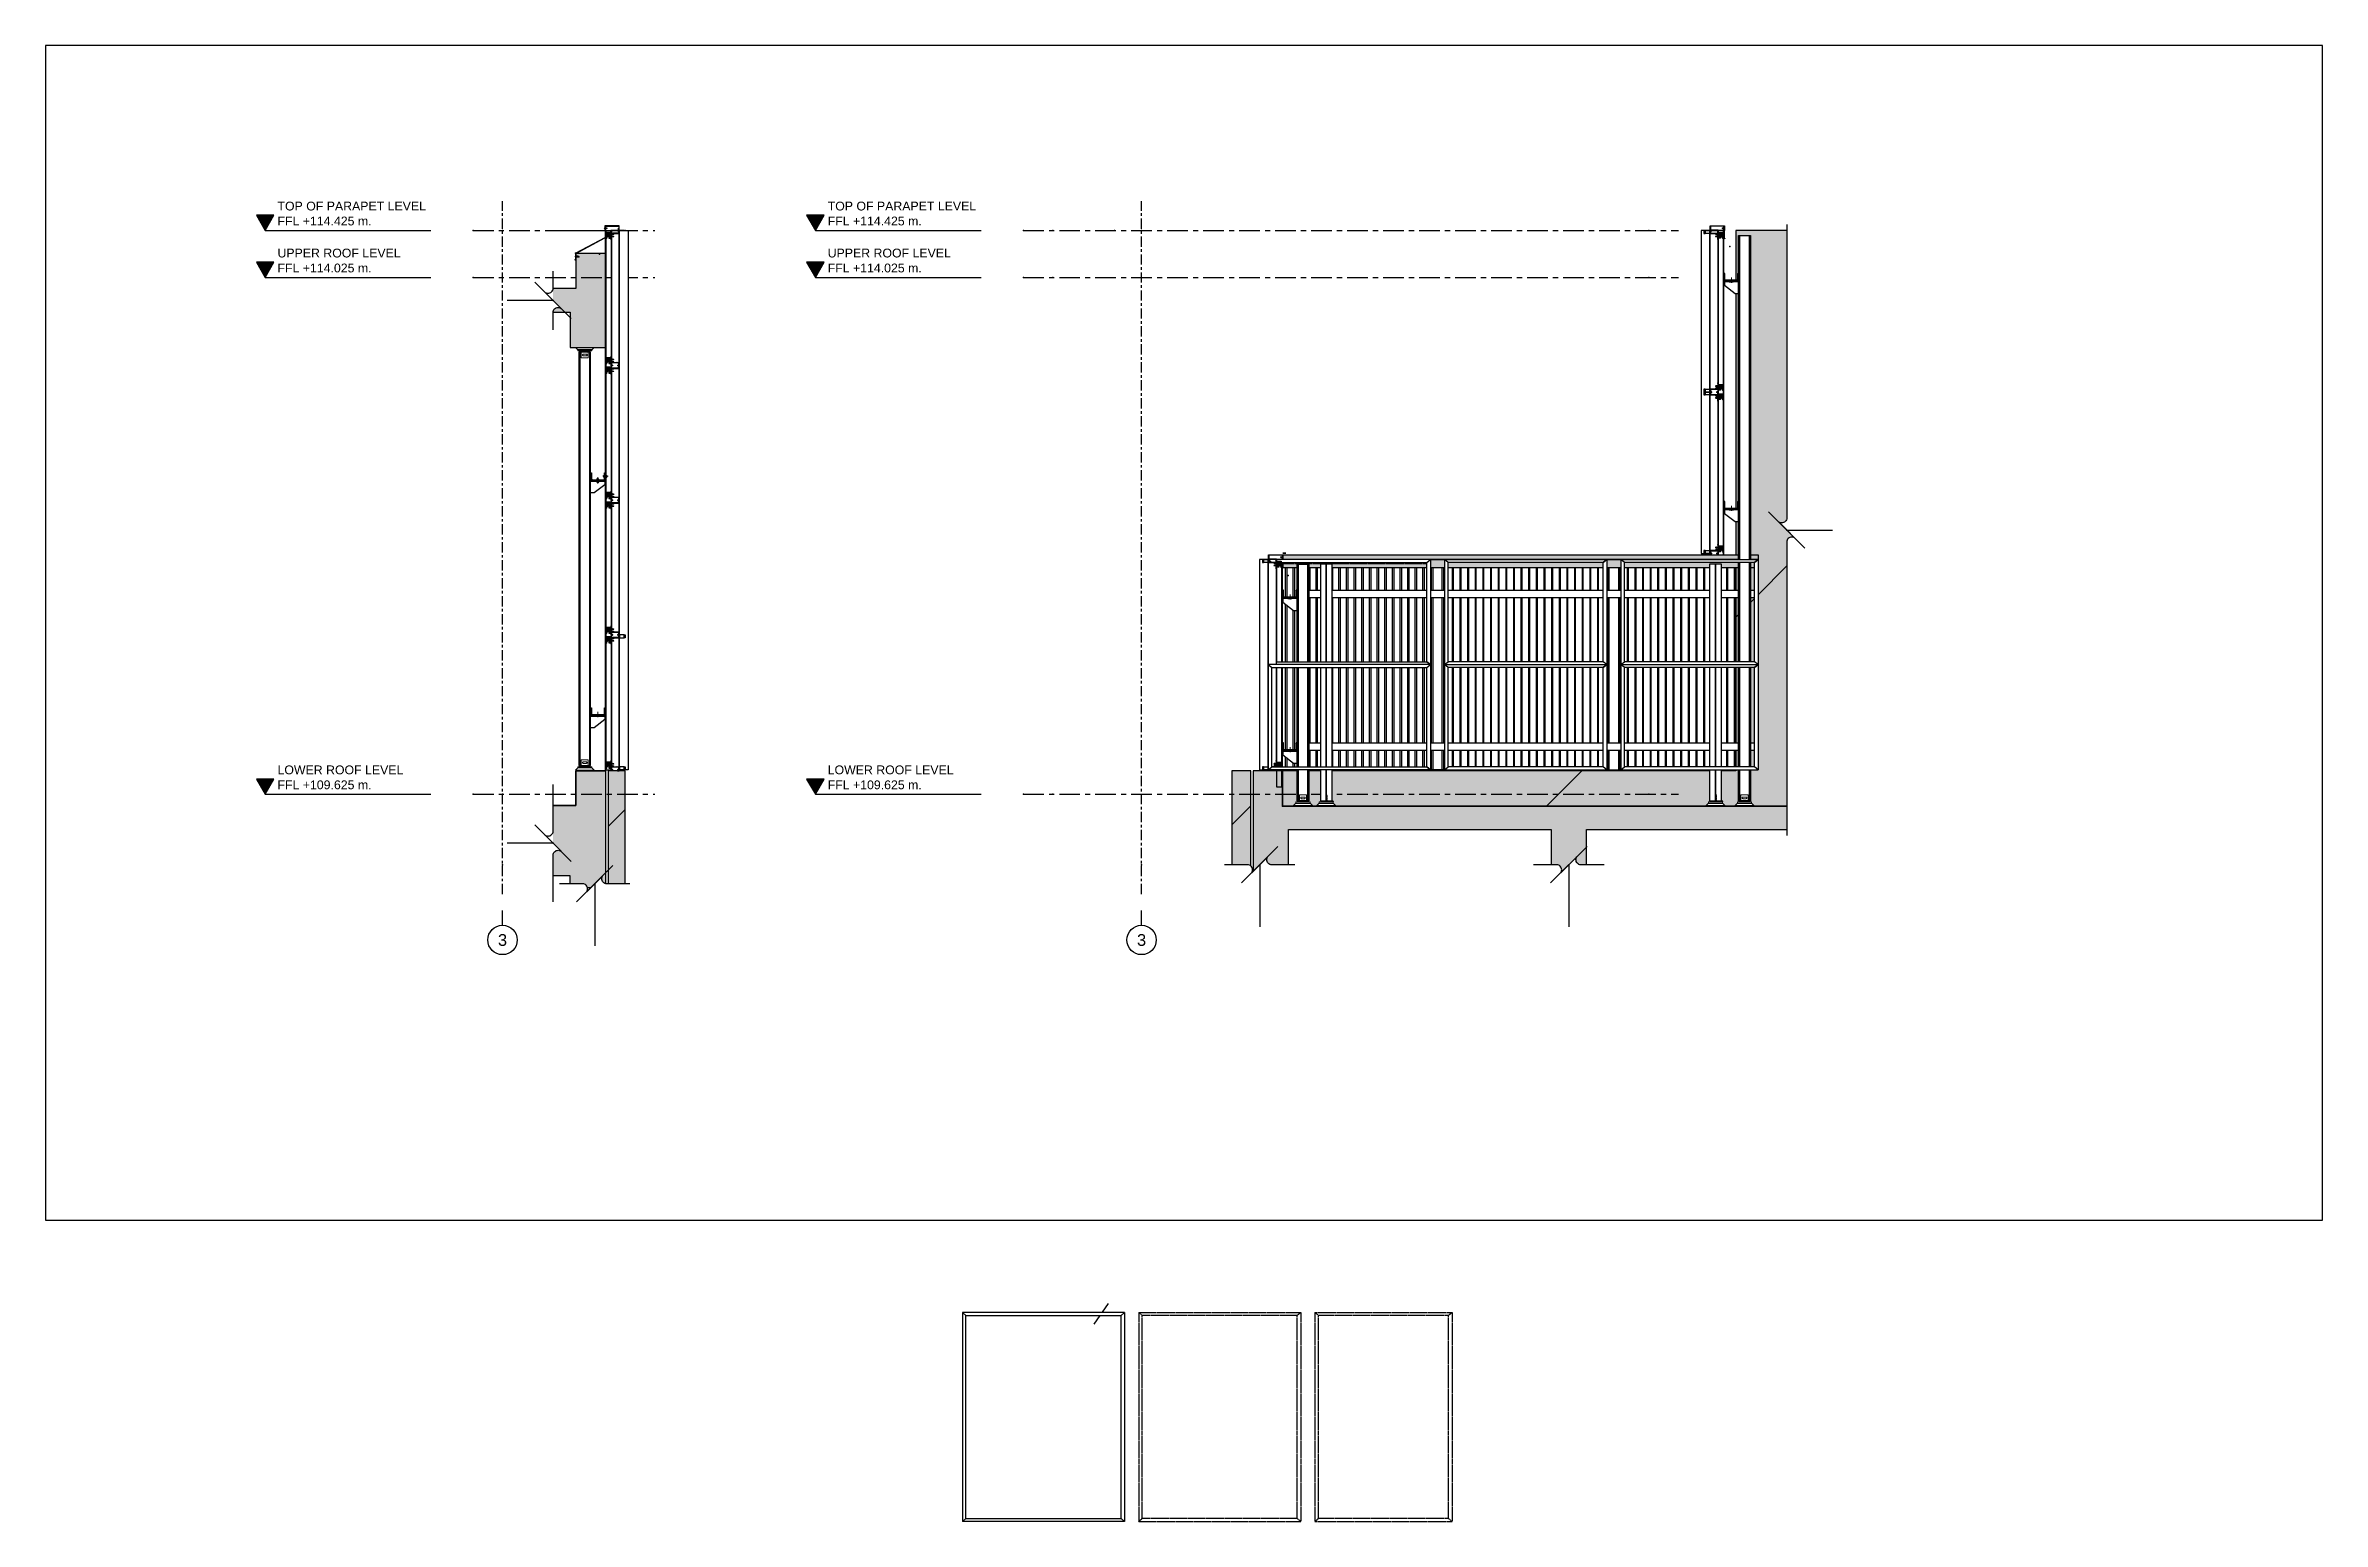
# Model space of a CAD drawing. Header units: millimetres. Extents: x -1379 to 1385823, y -4884429 to 548763.
# Drawn here: x 715051 to 734426, y -2341541 to -2328975 of the extents above; entities that cross this region are included whole.
import ezdxf
from ezdxf.enums import TextEntityAlignment as Align
from ezdxf.xclip import XClip

# ---------------------------------------------------------------- set-up
doc = ezdxf.new("R2010")
doc.units = ezdxf.units.MM
doc.header["$XCLIPFRAME"] = 0
doc.set_wipeout_variables(frame=1)
for name, pattern in [('CENTER', [50.8, 31.75, -6.35, 6.35, -6.35]), ('HIDDEN', [0.375, 0.25, -0.125]), ('TA_GL_000.70000', [1.925, 0.7, -0.175, 0.175, -0.175, 0.7]), ('TA_HL_001.00000', [6.5, 3.55, -2.95]), ('XKITLINE00', [0])]:
    doc.linetypes.add(name, pattern=pattern)
for name, color, linetype in [('000 - 0_SYM_DWG_BREAKER_DEF_SUB', 7, 'Continuous'), ('000 - 0_SYM_DWG_BREAKER_MAIN_COLOR_1', 7, 'Continuous'), ('000 - 0_SYM_DWG_BREAKER_WIPEOUT_', 7, 'Continuous'), ('000 - 0_SYM_DWG_GRID-BUBBLE_MAIN_COLOR_6', 7, 'Continuous'), ('000 - 0_SYM_DWG_GRIDLINE_MAIN_COLOR_251', 7, 'Continuous'), ('000 - 0_SYM_DWG_LEVEL_MAIN_COLOR_2', 7, 'Continuous'), ('000 - 0_SYM_DWG_LEVEL_TEXT', 7, 'Continuous'), ('000 - 0_SYM_DWG_SLOPE-SYM_TEXT_COLOR_3', 7, 'Continuous'), ('000 - CONCRETE_COL_CUT_COLOR_1', 7, 'Continuous'), ('000 - CONCRETE_COL_CUT_COLOR_5', 7, 'Continuous'), ('000 - CONCRETE_COL_HATCH_', 7, 'Continuous'), ('000 - CONCRETE_COL_WIPEOUT_', 7, 'Continuous'), ('000 - CONCRETE_PRECAST_HATCH_', 7, 'Continuous'), ('000 - CONCRETE_PRECAST_MAIN_COLOR_4', 7, 'Continuous'), ('000 - CONCRETE_PRECAST_WIPEOUT_', 7, 'Continuous'), ('000 - CONCRETE_WALL_HATCH_', 7, 'Continuous'), ('000 - EXISTING_CONCRETE_MAIN_COLOR_1', 7, 'Continuous'), ('000 - EXISTING_PRECAST_CUT_COLOR_4', 7, 'Continuous'), ('000 - EXISTING_PRECAST_HATCH_', 7, 'Continuous'), ('000 - EXISTING_STEEL-STRUCTURE_HIDDEN_', 7, 'HIDDEN'), ('000 - EXISTING_STEEL-STRUCTURE_MAIN_COLOR_1', 7, 'Continuous'), ('000 - EXISTING_STEEL-STRUCTURE_WIPEOUT_', 7, 'Continuous'), ('000 - GRID', 7, 'CENTER'), ('000 - L I N E 0.1', 7, 'Continuous'), ('000 - STRUCTURE_STEEL_ACCESORIES_MAIN_COLOR_1', 7, 'Continuous'), ('000 - STRUCTURE_STEEL_FASTERN_MAIN_COLOR_2', 7, 'Continuous'), ('000 - STRUCTURE_STEEL_FRAMING_CUT_COLOR_4', 7, 'Continuous'), ('000 - STRUCTURE_STEEL_FRAMING_HATCH_', 7, 'Continuous'), ('000 - STRUCTURE_STEEL_FRAMING_MAIN_COLOR_1', 7, 'Continuous'), ('000 - STRUCTURE_STEEL_FRAMING_MAIN_COLOR_2', 7, 'Continuous'), ('000 - STRUCTURE_STEEL_FRAMING_SUB_COLOR_2', 7, 'Continuous'), ('000 - STRUCTURE_STEEL_FRAMING_WIPEOUT_', 7, 'Continuous'), ('010 - ASPG_ACCESSORIES_MAIN_COLOR_1', 7, 'Continuous'), ('010 - ASPG_ACCESSORIES_MAIN_COLOR_2', 7, 'Continuous'), ('010 - ASPG_ACCESSORIES_SUB_COLOR_2', 7, 'Continuous'), ('010 - ASPG_ACCESSORIES_SUB_COLOR_3', 7, 'Continuous'), ('010 - ASPG_ACCESSORIES_SYMBOL_', 7, 'Continuous'), ('010 - ASPG_ACCESSORIES_WIPEOUT_', 7, 'Continuous'), ('010 - ASPG_EXTR_MAIN_COLOR_2', 7, 'Continuous'), ('010 - ASPG_EXTR_MAIN_COLOR_251', 7, 'Continuous'), ('010 - ASPG_EXTR_WIPEOUT_', 7, 'Continuous'), ('010 - ASPG_FASTERN_DEF_SUB', 7, 'Continuous'), ('010 - ASPG_FASTERN_MAIN_COLOR_1', 7, 'Continuous'), ('010 - ASPG_FASTERN_MAIN_COLOR_251', 7, 'Continuous'), ('010 - ASPG_FASTERN_SUB_COLOR_2', 7, 'Continuous'), ('010 - ASPG_FASTERN_WIPEOUT_', 7, 'Continuous'), ('010 - ASPG_FLASHING_CUT_COLOR_1', 7, 'Continuous'), ('010 - ASPG_FLASHING_CUT_COLOR_3', 7, 'Continuous'), ('010 - ASPG_FLASHING_CUT_COLOR_4', 7, 'Continuous'), ('010 - ASPG_FLASHING_CUT_COLOR_5', 7, 'Continuous'), ('010 - ASPG_FLASHING_HATCH_', 7, 'Continuous'), ('010 - ASPG_FLASHING_WIPEOUT_', 7, 'Continuous'), ('010 - ASPG_FLASING_WIPEOUT_', 7, 'Continuous'), ('010 - ASPG_FRAMING_CUT_COLOR_4', 7, 'Continuous'), ('010 - ASPG_FRAMING_DEF_SUB', 7, 'Continuous'), ('010 - ASPG_FRAMING_HATCH_', 7, 'Continuous'), ('010 - ASPG_FRAMING_MAIN_COLOR_1', 7, 'Continuous'), ('010 - ASPG_FRAMING_MAIN_COLOR_251', 7, 'Continuous'), ('010 - ASPG_FRAMING_SUB_COLOR_2', 7, 'Continuous'), ('010 - ASPG_FRAMING_SUB_COLOR_251', 7, 'Continuous'), ('010 - ASPG_FRAMING_WIPEOUT_', 7, 'Continuous'), ('Center Line', 7, 'CENTER'), ('HATCH', 7, 'Continuous')]:
    doc.layers.add(name, color=color, linetype=linetype)
doc.layers.add('000 - STRUCTURE_STEEL_FRAMING_DEF_SUB', color=7, linetype='Continuous', plot=False)
doc.layers.add('010 - ASPG_ACCESSORIES_DEF_SUB', color=7, linetype='Continuous', plot=False)
doc.layers.add('Part', color=7, linetype='Continuous', lineweight=0)
doc.layers.add('SCREW', color=7, linetype='Continuous', lineweight=5)
doc.styles.add('ARIAL', font='arial.ttf')
doc.styles.add('Arial_1', font='arial.ttf', dxfattribs={"height": 125})
doc.styles.add('Cetury Gothic', font='swissl.ttf')
doc.styles.add('TA', font='', dxfattribs={"height": 4.5})
doc.styles.get('TA').set_extended_font_data('Cordia New')
pattern_1 = [(45, (2715.48714, 3084.9077), (-0.265165043, 0.265165043), []), (45, (2715.6639, 3084.9077), (-0.265165043, 0.265165043), [])]
pattern_2 = [(45, (0, 0), (-1.01028, 1.01028), []), (45, (0.6735, 0), (-1.01028, 1.01028), [])]

# ---------------------------------------------------------------- blocks, each defined once
blk = doc.blocks.new('000_ASPG_TYP_FILES_20260218-010703_FRAME_EXTR_HONLIZONTAL')
at = {"layer": '010 - ASPG_FRAMING_HATCH_'}
h = blk.add_hatch(dxfattribs=at)
h.set_pattern_fill('ANSI32', scale=0.1)
edge = h.paths.add_edge_path()
edge.add_line((75, 2), (25, 2))
edge.add_line((25, 2), (25, 67))
edge.add_arc((25, 67), 0.3, 0, 90)
edge.add_line((25, 67), (0, 67))
edge.add_arc((0, 67), 0.3, 90, 180)
edge.add_line((0, 67), (0, 58))
edge.add_arc((0, 58), 0.3, 180, 270)
edge.add_line((0, 57), (2, 57))
edge.add_arc((2, 58), 0.3, 270, 360)
edge.add_line((2, 58), (2, 65))
edge.add_arc((2, 65), 0.3, 90, 180, ccw=False)
edge.add_line((2, 65), (23, 65))
edge.add_arc((23, 65), 0.3, 0, 90, ccw=False)
edge.add_line((23, 65), (23, 49))
edge.add_line((23, 49), (24, 48))
edge.add_line((24, 48), (23, 48))
edge.add_line((23, 48), (23, 22))
edge.add_line((23, 22), (24, 22))
edge.add_line((24, 22), (23, 21))
edge.add_line((23, 21), (23, 2))
edge.add_arc((23, 2), 0.3, -90, 0, ccw=False)
edge.add_line((23, 2), (2, 2))
edge.add_arc((2, 2), 0.3, 180, 270, ccw=False)
edge.add_line((2, 2), (2, 10))
edge.add_arc((2, 10), 0.3, 0, 90)
edge.add_line((2, 10), (0, 10))
edge.add_arc((0, 10), 0.3, 90, 180)
edge.add_line((0, 10), (0, 0))
edge.add_arc((0, 0), 0.3, 180, 270)
edge.add_line((0, 0), (75, 0))
at = {"layer": '010 - ASPG_ACCESSORIES_DEF_SUB', "color": 7}
for p in [(0, 67), (0, 57), (0, 10), (0, 10), (0, 0), (25, 67), (25, 67), (75, 2), (75, 0)]:
    blk.add_point(p, dxfattribs=at)
at = {"layer": '010 - ASPG_FRAMING_CUT_COLOR_4', "color": 7}
blk.add_line((75, 0), (75, 2), dxfattribs=at)
blk.add_lwpolyline([(75, 2), (25, 2), (25, 67, 0.414214), (25, 67), (0, 67, 0.414214), (0, 67), (0, 58, 0.414214), (0, 57), (2, 57, 0.414214), (2, 58), (2, 65, -0.414214), (2, 65), (23, 65, -0.414214), (23, 65), (23, 49), (24, 48), (23, 48), (23, 22), (24, 22), (23, 21), (23, 2, -0.414214), (23, 2), (2, 2, -0.414214), (2, 2), (2, 10, 0.414214), (2, 10), (0, 10, 0.414214), (0, 10), (0, 0, 0.414214), (0, 0), (75, 0)], format="xyb", dxfattribs=at)
for centre, start, end in [((0, 58), 180, 270), ((0, 10), 90, 180), ((0, 0), 180, 270), ((2, 65), 90, 180), ((2, 58), 270, 0), ((2, 10), 0, 90), ((2, 2), 180, 270), ((23, 2), 270, 0), ((75, 2), 0, 90), ((75, 0), 270, 0)]:
    blk.add_arc(centre, 0.3, start, end, dxfattribs=at)
blk = doc.blocks.new('PZG35-9D5')
at = {"layer": 'Center Line', "color": 7}
blk.add_line((0, 4), (0, -11), dxfattribs=at)
at = {"layer": 'SCREW', "color": 7}
for p, q in [((-1, 0), (-1, -1)), ((1, 0), (1, -1)), ((-2, -1), (-1, -2)), ((-2, -1), (-1, -1)), ((-2, -1), (2, -1)), ((-2, -3), (2, -2)), ((-2, -3), (-1, -2)), ((-2, -3), (-1, -3)), ((-2, -4), (-1, -4)), ((-2, -4), (-1, -4)), ((-2, -4), (-1, -4)), ((-1, -1), (1, -1)), ((-1, -2), (1, -1)), ((-1, -2), (-1, -2)), ((-1, -2), (1, -2)), ((-1, -3), (-1, -4)), ((-1, -3), (1, -3)), ((-1, -4), (-1, -8)), ((-1, -4), (-1, -4)), ((-1, -4), (-1, -4)), ((0, -10), (-1, -8)), ((0, -10), (1, -8)), ((1, -1), (1, -2)), ((2, -1), (1, -1)), ((2, -1), (1, -1)), ((2, -2), (1, -2)), ((2, -2), (1, -3)), ((1, -3), (1, -3)), ((1, -3), (1, -3)), ((2, -4), (1, -3)), ((1, -4), (1, -4)), ((1, -4), (2, -4)), ((1, -4), (1, -4)), ((1, -5), (1, -4)), ((2, -5), (1, -4)), ((2, -4), (1, -4)), ((1, -5), (1, -8)), ((1, -5), (2, -5)), ((1, -5), (1, -5)), ((2, -5), (1, -5))]:
    blk.add_line(p, q, dxfattribs=at)
blk.add_lwpolyline([(0, -10), (1, -5), (1, -4, 0.417657), (0, -3, 0.108102), (-1, -4), (-1, -5)], format="xyb", dxfattribs=at)
blk = doc.blocks.new('*U3139')
at = {"layer": 'SCREW', "color": 7}
blk.add_lwpolyline([(3, 2, 0.09906), (1, 3), (1, 2), (-1, 2), (-1, 3, 0.09906), (-3, 2, 0.266588), (-4, 1), (-4, 0, 0.414214), (-3, 0), (3, 0, 0.414214), (3, 0), (3, 1, 0.266588)], format="xyb", close=True, dxfattribs=at)
blk.add_blockref('PZG35-9D5', (0, 0), dxfattribs=at)
blk = doc.blocks.new('000_ASPG_TYP_FILES_BK_FOR_ASPG_LOUVERS_SIDE_VIEW')
at = {"color": 7}
blk.add_point((0, 0), dxfattribs=at)
at = {"layer": '010 - ASPG_ACCESSORIES_MAIN_COLOR_1', "color": 7}
blk.add_line((3, -13), (3, 12), dxfattribs=at)
for points in [[(43, -13), (1, -13), (1, 12), (43, 12)], [(53, 12), (43, 12), (43, -13), (53, -13)]]:
    blk.add_lwpolyline(points, close=True, dxfattribs=at)
at = {"layer": '010 - ASPG_ACCESSORIES_SUB_COLOR_3', "color": 7}
for p, q in [((43, -13), (43, 12)), ((44, -13), (44, 12)), ((44, -13), (44, 12)), ((45, -13), (45, 12)), ((46, -13), (46, 12)), ((47, -13), (47, 12)), ((48, -13), (48, 12)), ((49, -13), (49, 12)), ((51, -13), (51, 12)), ((51, -13), (51, 12)), ((52, -13), (52, 12)), ((52, -13), (52, 12))]:
    blk.add_line(p, q, dxfattribs=at)
at = {"layer": 'SCREW', "color": 7, "rotation": 270}
blk.add_blockref('*U3139', (3, 0), dxfattribs=at)
blk = doc.blocks.new('A$C57452C2B')
at = {"layer": '010 - ASPG_FASTERN_MAIN_COLOR_1', "color": 7}
for p, q in [((0.003, 0.001), (0.003, 0.004)), ((0.007, 0.031), (0.004, 0.021)), ((0.01, 0), (0.004, 0)), ((0.005, 0.001), (0.005, 0.004)), ((0.009, 0.001), (0.009, 0.004)), ((0.011, 0.001), (0.011, 0.004))]:
    blk.add_line(p, q, dxfattribs=at)
for points in [[(0.014, 0.005), (0.014, 0.006), (0, 0.006), (0, 0.005), (0.003, 0.004), (0.011, 0.004)], [(0.004, 0.021), (0.004, 0.028), (0.007, 0.031), (0.009, 0.028), (0.009, 0.021)]]:
    blk.add_lwpolyline(points, close=True, dxfattribs=at)
for centre, radius, start, end in [((0.004, 0.001), 0.00125, 216.8699, 323.1301), ((0.007, 0.004), 0.00425, 241.9275, 298.0725), ((0.01, 0.001), 0.00125, 216.8699, 323.1301)]:
    blk.add_arc(centre, radius, start, end, dxfattribs=at)
at = {"layer": '010 - ASPG_FASTERN_SUB_COLOR_2', "color": 7}
for p in [(0.009, 0.021), (0.004, 0.021)]:
    blk.add_line(p, (0.004, 0.02), dxfattribs=at)
for points in [[(0.004, 0.017, 0.666667), (0.004, 0.018), (0.009, 0.02, 0.666667), (0.009, 0.018)], [(0.004, 0.015, 0.666667), (0.004, 0.017), (0.009, 0.018, 0.666667), (0.009, 0.017)], [(0.004, 0.014, 0.666667), (0.004, 0.015), (0.009, 0.017, 0.666667), (0.009, 0.015)], [(0.004, 0.012, 0.666667), (0.004, 0.014), (0.009, 0.015, 0.666667), (0.009, 0.014)], [(0.004, 0.011, 0.666667), (0.004, 0.012), (0.009, 0.014, 0.666667), (0.009, 0.012)], [(0.004, 0.009, 0.666667), (0.004, 0.011), (0.009, 0.012, 0.666667), (0.009, 0.011)], [(0.004, 0.008, 0.666667), (0.004, 0.009), (0.009, 0.011, 0.666667), (0.009, 0.009)], [(0.004, 0.006, 0.666667), (0.004, 0.008), (0.009, 0.009, 0.666667), (0.009, 0.008)], [(0.005, 0.006, 0.091189), (0.004, 0.006), (0.009, 0.008, 0.666667), (0.009, 0.006)]]:
    blk.add_lwpolyline(points, format="xyb", dxfattribs=at)
for centre, start, end in [((0.004, 0.019), 292.6199, 67.3801), ((0.01, 0.02), 112.6199, 247.3801)]:
    blk.add_arc(centre, 0.000812, start, end, dxfattribs=at)
blk = doc.blocks.new('A$C6d2a724f')
at = {"color": 7}
blk.add_wipeout([(-4, 6), (4, 6), (7, 0), (4, -6), (-4, -6), (-7, 0)], dxfattribs=at).dxf.layer = '010 - ASPG_FASTERN_MAIN_COLOR_1'
at = {"layer": '010 - ASPG_FASTERN_MAIN_COLOR_1', "color": 7}
blk.add_lwpolyline([(-4, 6), (4, 6), (7, 0), (4, -6), (-4, -6), (-7, 0)], close=True, dxfattribs=at)
at = {"layer": '010 - ASPG_FASTERN_SUB_COLOR_2', "color": 7}
for radius in [6.33, 3.96]:
    blk.add_circle((0, 0), radius, dxfattribs=at)
blk = doc.blocks.new('A$Cb3d6a647')
at = {"color": 7}
blk.add_wipeout([(0, -50), (0, -50), (0, 0), (40, 0), (40, -40), (34, -40), (29, -35), (29, -25), (27, -22), (24, -20), (21, -22), (20, -25), (20, -50)], dxfattribs=at).dxf.layer = '010 - ASPG_FASTERN_WIPEOUT_'
at = {"layer": 'HATCH'}
h = blk.add_hatch(dxfattribs=at)
h.set_pattern_fill('DOTS', scale=0.5)
h.paths.add_polyline_path([(3, 0), (3, -8), (4, -8), (5, -11), (8, -11, -0.236068), (9, -12), (9, -19), (5, -19), (4, -22), (3, -22), (3, -28), (4, -28), (5, -31), (8, -31, -0.236068), (9, -32), (9, -39), (5, -39), (4, -42), (3, -42), (3, -50), (20, -50), (20, -25, -1), (29, -25), (29, -35), (34, -40), (40, -40), (40, 0)])
at = {"color": 7}
blk.add_point((40, -50), dxfattribs=at)
at = {"layer": '010 - ASPG_ACCESSORIES_MAIN_COLOR_1', "color": 7}
blk.add_lwpolyline([(0, 0), (3, 0), (3, -50), (0, -50)], close=True, dxfattribs=at)
at = {"layer": '010 - ASPG_ACCESSORIES_MAIN_COLOR_2', "color": 7}
blk.add_lwpolyline([(0, 0), (40, 0), (40, -40), (34, -40), (29, -35), (29, -25, 1), (20, -25), (20, -50), (0, -50)], format="xyb", close=True, dxfattribs=at)
at = {"color": 7, "extrusion": (0, 0, -1), "xscale": 1000, "yscale": 1000, "zscale": -1000, "rotation": 270}
for p in [(-9, -8), (-9, -28)]:
    blk.add_blockref('A$C57452C2B', p, dxfattribs=at)
at = {"color": 7}
blk.add_blockref('A$C6d2a724f', (24, -25), dxfattribs=at)
blk = doc.blocks.new('*U2496')
at = {"color": 7}
blk.add_wipeout([(1122, 2), (25, 2), (25, 67), (1122, 67)], dxfattribs=at).dxf.layer = '010 - ASPG_FRAMING_WIPEOUT_'
blk.add_blockref('000_ASPG_TYP_FILES_20260218-010703_FRAME_EXTR_HONLIZONTAL', (0, 0), dxfattribs=at)
at = {"color": 7, "xscale": -1}
blk.add_blockref('000_ASPG_TYP_FILES_20260218-010703_FRAME_EXTR_HONLIZONTAL', (1148, 0), dxfattribs=at)
at = {"color": 7}
blk.add_wipeout([(4590, 68), (4590, 145), (0, 145), (0, 68)], dxfattribs=at).dxf.layer = '010 - ASPG_EXTR_WIPEOUT_'
blk.add_point((25, 67), dxfattribs=at)
at = {"layer": '010 - ASPG_EXTR_MAIN_COLOR_2', "color": 7}
blk.add_lwpolyline([(4590, 70), (4590, 145), (0, 145), (0, 70)], close=True, dxfattribs=at)
at = {"layer": '010 - ASPG_FRAMING_SUB_COLOR_2', "color": 7}
blk.add_lwpolyline([(1122, 2), (25, 2), (25, 67), (1122, 67)], close=True, dxfattribs=at)
at = {"color": 7, "rotation": 90}
for p in [(12, 67), (1135, 67)]:
    blk.add_blockref('000_ASPG_TYP_FILES_BK_FOR_ASPG_LOUVERS_SIDE_VIEW', p, dxfattribs=at)
at = {"color": 7, "rotation": 270}
for p in [(65, 0), (1132, 0)]:
    blk.add_blockref('A$Cb3d6a647', p, dxfattribs=at)
blk = doc.blocks.new('*A2482')
at = {"layer": 'Part', "color": 7, "linetype": 'XKITLINE00', "lineweight": 0}
for p, q in [((560.731873, 232.946249), (560.571873, 232.946249)), ((560.571873, 232.946249), (560.571873, 231.646249)), ((560.731873, 231.766249), (560.731873, 232.946249)), ((563.071873, 232.946249), (562.911873, 232.946249)), ((562.911873, 232.946249), (562.911873, 231.766249)), ((563.071873, 231.646249), (563.071873, 232.946249)), ((560.571873, 231.646249), (563.071873, 231.646249)), ((562.911873, 231.766249), (560.731873, 231.766249))]:
    blk.add_line(p, q, dxfattribs=at)
blk = doc.blocks.new('*A2483')
at = {"layer": 'Part', "color": 7, "linetype": 'XKITLINE00', "lineweight": 0}
for p, q in [((560.671873, 231.526249), (560.671873, 231.646249)), ((563.071873, 231.526249), (560.671873, 231.526249)), ((563.071873, 231.646249), (563.071873, 231.526249))]:
    blk.add_line(p, q, dxfattribs=at)
blk = doc.blocks.new('*U2484')
at = {"color": 7}
blk.add_wipeout([(-120, 100), (-120, 106), (-125, 106), (-125, 171), (-117, 171), (-117, 112), (-8, 112), (-8, 171), (0, 171), (0, 106), (0, 100), (0, 0), (-30, 0), (-120, 70)], dxfattribs=at)
at = {"layer": '000 - STRUCTURE_STEEL_FRAMING_HATCH_'}
h = blk.add_hatch(dxfattribs=at)
h.set_pattern_fill('ANSI32', scale=0.5)
h.paths.add_polyline_path([(-125, 171), (-125, 106), (0, 106), (0, 171), (-8, 171), (-8, 112), (-117, 112), (-117, 171)])
h = blk.add_hatch(dxfattribs=at)
h.set_pattern_fill('ANSI32', style=0)
h.set_pattern_definition(pattern_1)
h.paths.add_polyline_path([(-38, 106), (-38, 100), (-82, 100), (-82, 106)], flags=17)
h = blk.add_hatch(dxfattribs=at)
h.set_pattern_fill('ANSI32', style=0)
h.set_pattern_definition(pattern_1)
h.paths.add_polyline_path([(-53, 112), (-53, 106), (-67, 106), (-67, 112)], flags=17)
at = {"layer": '000 - STRUCTURE_STEEL_FRAMING_CUT_COLOR_4', "color": 7}
blk.add_lwpolyline([(-125, 171), (-125, 106), (0, 106), (0, 171), (-8, 171), (-8, 112), (-117, 112), (-117, 171), (-125, 171)], dxfattribs=at)
at = {"layer": '000 - STRUCTURE_STEEL_FRAMING_DEF_SUB', "color": 7, "linetype": 'XKITLINE00', "lineweight": 0}
blk.add_line((-60, 92), (-60, 135), dxfattribs=at)
blk.add_line((-60, 92), (-60, 135), dxfattribs=at)
at = {"layer": '000 - STRUCTURE_STEEL_FRAMING_HATCH_', "color": 7, "linetype": 'XKITLINE00', "lineweight": 0}
for p, q in [((-82, 100), (-82, 106)), ((-82, 100), (-82, 106)), ((-67, 106), (-67, 112)), ((-67, 106), (-67, 112)), ((-53, 106), (-53, 112)), ((-53, 106), (-53, 112)), ((-38, 100), (-38, 106)), ((-38, 100), (-38, 106))]:
    blk.add_line(p, q, dxfattribs=at)
at = {"layer": '000 - STRUCTURE_STEEL_FRAMING_MAIN_COLOR_2', "color": 7}
blk.add_lwpolyline([(-120, 106), (0, 106), (0, 100), (-120, 100)], close=True, dxfattribs=at)
blk.add_lwpolyline([(-120, 100), (-120, 70), (-30, 0), (0, 0), (0, 100), (-120, 100)], dxfattribs=at)
at = {"color": 7, "lineweight": 0, "xscale": 50, "yscale": 50, "zscale": 50}
blk.add_blockref('*A2482', (-28154, -11476), dxfattribs=at)
at = {"layer": '000 - STRUCTURE_STEEL_FRAMING_MAIN_COLOR_2', "color": 7, "xscale": 50, "yscale": 50, "zscale": 50}
blk.add_blockref('*A2483', (-28154, -11476), dxfattribs=at)
blk = doc.blocks.new('*U3388')
at = {"color": 7}
blk.add_wipeout([(-50, 40), (50, 40), (50, 3560), (-50, 3560)], dxfattribs=at)
at = {"layer": '000 - STRUCTURE_STEEL_FRAMING_SUB_COLOR_2', "color": 7}
blk.add_lwpolyline([(-42, 3560), (42, 3560), (42, 40), (-42, 40)], close=True, dxfattribs=at)
at = {"color": 7}
blk.add_wipeout([(60, 20), (60, 30), (-60, 30), (-60, 20), (-80, 0), (80, 0)], dxfattribs=at)
blk.add_wipeout([(60, 3580), (60, 3570), (-60, 3570), (-60, 3580), (-80, 3600), (80, 3600)], dxfattribs=at).dxf.layer = '000 - STRUCTURE_STEEL_FRAMING_WIPEOUT_'
at = {"layer": '000 - STRUCTURE_STEEL_ACCESORIES_MAIN_COLOR_1', "color": 7, "lineweight": 0}
for p, q in [((30, 90), (-30, 90)), ((-30, 90), (-30, 30)), ((30, 35), (-30, 35)), ((30, 30), (30, 90))]:
    blk.add_line(p, q, dxfattribs=at)
blk.add_lwpolyline([(-15, 71), (-12, 72), (13, 72), (15, 71), (17, 70), (19, 68), (20, 65), (19, 62), (17, 60), (15, 59), (13, 58), (-12, 58), (-15, 59), (-17, 60), (-19, 62), (-19, 65), (-19, 68), (-17, 70), (-15, 71)], close=True, dxfattribs=at)
at = {"layer": '000 - STRUCTURE_STEEL_FASTERN_MAIN_COLOR_2', "color": 7}
blk.add_line((-60, 20), (60, 20), dxfattribs=at)
at = {"color": 7}
blk.add_wipeout([(60, 3580), (60, 3570), (-60, 3570), (-60, 3580), (-80, 3600), (80, 3600)], dxfattribs=at)
at = {"layer": '000 - STRUCTURE_STEEL_ACCESORIES_MAIN_COLOR_1', "color": 7, "lineweight": 0}
for p, q in [((-30, 3510), (-30, 3570)), ((30, 3565), (-30, 3565)), ((30, 3510), (-30, 3510)), ((30, 3570), (30, 3510))]:
    blk.add_line(p, q, dxfattribs=at)
blk.add_lwpolyline([(-15, 3529), (-12, 3528), (13, 3528), (15, 3529), (17, 3530), (19, 3532), (20, 3535), (19, 3538), (17, 3540), (15, 3541), (13, 3542), (-12, 3542), (-15, 3541), (-17, 3540), (-19, 3538), (-19, 3535), (-19, 3532), (-17, 3530), (-15, 3529)], close=True, dxfattribs=at)
at = {"layer": '000 - STRUCTURE_STEEL_FASTERN_MAIN_COLOR_2', "color": 7}
blk.add_line((-60, 3580), (60, 3580), dxfattribs=at)
at = {"layer": '000 - STRUCTURE_STEEL_FASTERN_MAIN_COLOR_2', "color": 7, "lineweight": 0}
blk.add_lwpolyline([(60, 3580), (60, 3570), (-60, 3570), (-60, 3580), (-80, 3600), (80, 3600)], close=True, dxfattribs=at)
at = {"color": 7}
blk.add_wipeout([(-225, 0), (-175, 0), (-175, 4594), (-225, 4594)], dxfattribs=at).dxf.layer = '000 - STRUCTURE_STEEL_FRAMING_WIPEOUT_'
at = {"layer": '000 - STRUCTURE_STEEL_FASTERN_MAIN_COLOR_2', "color": 7, "lineweight": 0}
blk.add_lwpolyline([(60, 20), (60, 30), (-60, 30), (-60, 20), (-80, 0), (80, 0)], close=True, dxfattribs=at)
at = {"color": 7}
blk.add_blockref('*U2484', (-50, 361), dxfattribs=at)
blk.add_blockref('*U2484', (-50, 361), dxfattribs=at)
at = {"layer": '000 - STRUCTURE_STEEL_FRAMING_MAIN_COLOR_1', "color": 7}
for points in [[(-225, 0), (-180, 0), (-180, 4594), (-225, 4594)], [(-180, 0), (-175, 0), (-175, 4594), (-180, 4594)]]:
    blk.add_lwpolyline(points, close=True, dxfattribs=at)
at = {"color": 7}
blk.add_blockref('*U2484', (-50, 2361), dxfattribs=at)
blk.add_blockref('*U2484', (-50, 2361), dxfattribs=at)
at = {"layer": '000 - STRUCTURE_STEEL_FRAMING_MAIN_COLOR_1', "color": 7}
for points in [[(-50, 3560), (-42, 3560), (-42, 40), (-50, 40)], [(42, 3560), (50, 3560), (50, 40), (42, 40)]]:
    blk.add_lwpolyline(points, close=True, dxfattribs=at)
blk = doc.blocks.new('*U2511')
at = {"color": 7}
blk.add_wipeout([(1122, 2), (25, 2), (25, 67), (1122, 67)], dxfattribs=at).dxf.layer = '010 - ASPG_FRAMING_WIPEOUT_'
at = {"layer": '010 - ASPG_FRAMING_SUB_COLOR_2', "color": 7}
blk.add_lwpolyline([(1122, 2), (25, 2), (25, 67), (1122, 67)], close=True, dxfattribs=at)
at = {"color": 7, "rotation": 90}
for p in [(12, 67), (1135, 67)]:
    blk.add_blockref('000_ASPG_TYP_FILES_BK_FOR_ASPG_LOUVERS_SIDE_VIEW', p, dxfattribs=at)
at = {"color": 7}
blk.add_blockref('000_ASPG_TYP_FILES_20260218-010703_FRAME_EXTR_HONLIZONTAL', (0, 0), dxfattribs=at)
at = {"color": 7, "xscale": -1}
blk.add_blockref('000_ASPG_TYP_FILES_20260218-010703_FRAME_EXTR_HONLIZONTAL', (1148, 0), dxfattribs=at)
at = {"color": 7, "rotation": 270}
for p in [(65, 0), (1132, 0)]:
    blk.add_blockref('A$Cb3d6a647', p, dxfattribs=at)
blk = doc.blocks.new('*U2495')
at = {"layer": '000 - CONCRETE_COL_HATCH_'}
h = blk.add_hatch(dxfattribs=at)
h.set_pattern_fill('AR-CONC', scale=0.04)
h.set_pattern_definition([(50, (184443.3333, -843106.8257), (7.28738676, -0.63756342), [0.762, -8.382]), (355, (184443.333, -843106.826), (-1.40973686, 7.64227381), [0.6096, -6.705623367]), (100.4514447, (184443.9406, -843106.879), (5.877649884, 7.004710076), [0.64760035, -7.123609784]), (46.1842, (184443.333, -843104.794), (10.84316164, -1.68169312), [1.143, -12.573]), (96.6355576, (184444.237, -843104.934), (9.49616536, 9.89704498), [0.97140093, -10.68542433]), (351.1841512, (184443.333, -843104.794), (9.49616536, 9.89704498), [0.91439868, -10.05838928]), (21, (184444.3493, -843105.3017), (6.06457565, -4.090607927), [0.762, -8.382]), (326, (184444.349, -843105.302), (2.472081134, 7.367518645), [0.6096, -6.7056]), (71.451445, (184444.855, -843105.6426), (8.53665677, 3.276910755), [0.64760035, -7.123597504]), (37.5, (184443.3333, -843106.8257), (0.12354413, 3.382201555), [0, -6.62432, 0, -6.8072, 0, -6.731]), (7.5, (184443.3333, -843106.8257), (2.6727865, 4.007222993), [0, -3.88112, 0, -6.47192, 0, -2.5654]), (327.5, (184441.0677, -843106.8257), (5.423623807, -0.22914976), [0, -2.54, 0, -7.9248, 0, -10.5156]), (317.5, (184440.0517, -843106.8257), (5.925167255, 1.017059641), [0, -3.302, 0, -5.26288, 0, -7.4676])])
h.paths.add_polyline_path([(0, 0), (0, 300), (4390, 300), (4390, 0), (4690, 0), (4690, 300), (8090, 300), (8090, 0), (8390, 0), (8390, 300), (11790, 300), (11790, 0), (12090, 0), (12090, 300), (15460, 300), (15460, 0), (15760, 0), (15760, 800), (15510, 800), (15510, 500), (-48, 500), (-48, 800), (-300, 800), (-300, 0)])
at = {"layer": '000 - CONCRETE_COL_CUT_COLOR_1', "color": 7, "lineweight": -2}
blk.add_lwpolyline([(0, 0), (0, 300), (4390, 300), (4390, 0), (4690, 0), (4690, 300), (8090, 300), (8090, 0), (8390, 0), (8390, 300), (11790, 300), (11790, 0), (12090, 0), (12090, 300), (15460, 300), (15460, 0), (15760, 0), (15760, 800), (15510, 800), (15510, 500), (-48, 500), (-48, 800), (-300, 800), (-300, 0), (-300, 0), (-300, 0), (-300, 0), (-300, 0), (-300, 0), (-300, 0), (-300, 0), (-300, 0), (-300, 0), (-300, 0), (-300, 0), (-300, 0), (-300, 0), (-300, 0), (-300, 0), (-300, 0), (-300, 0), (-300, 0), (-300, 0), (-300, 0), (-300, 0), (-300, 0), (-300, 0), (-300, 0)], close=True, dxfattribs=at)
blk = doc.blocks.new('*U3522')
at = {"layer": '000 - CONCRETE_PRECAST_HATCH_'}
h = blk.add_hatch(dxfattribs=at)
h.set_pattern_fill('AR-CONC', scale=0.04)
h.set_pattern_definition([(50, (290, -803936.8257), (7.28738676, -0.63756342), [0.762, -8.382]), (355, (290, -803936.826), (-1.40973686, 7.64227381), [0.6096, -6.70562337]), (100.4514447, (290.607, -803936.879), (5.877649884, 7.004710076), [0.64760035, -7.123609784]), (46.1842, (290, -803934.794), (10.84316164, -1.68169312), [1.143, -12.573]), (96.6355576, (290.904, -803934.934), (9.49616536, 9.89704498), [0.97140093, -10.68542433]), (351.1841512, (290, -803934.794), (9.49616536, 9.89704498), [0.91439868, -10.05838928]), (21, (291.016, -803935.3017), (6.06457565, -4.090607927), [0.762, -8.382]), (326, (291.016, -803935.302), (2.472081134, 7.367518645), [0.6096, -6.7056]), (71.451445, (291.5214, -803935.6426), (8.53665677, 3.276910755), [0.64760035, -7.123597504]), (37.5, (290, -803936.8257), (0.12354413, 3.382201555), [0, -6.62432, 0, -6.8072, 0, -6.731]), (7.5, (290, -803936.8257), (2.6727865, 4.007222993), [0, -3.88112, 0, -6.47192, 0, -2.5654]), (327.5, (287.7343, -803936.8257), (5.423623807, -0.22914976), [0, -2.54, 0, -7.9248, 0, -10.5156]), (317.5, (286.7183, -803936.8257), (5.925167255, 1.01705964), [0, -3.302, 0, -5.26288, 0, -7.4676])])
h.paths.add_polyline_path([(0, 0), (145, 0), (145, 995), (0, 995)])
h = blk.add_hatch(dxfattribs=at)
h.set_pattern_fill('ANSI31', scale=0.5)
h.set_pattern_definition([(45, (290, -803936.8), (-841.899, 841.899), [])])
h.paths.add_polyline_path([(0, 0), (145, 0), (145, 995), (0, 995)])
at = {"layer": '000 - CONCRETE_PRECAST_MAIN_COLOR_4', "color": 7, "lineweight": -2}
blk.add_lwpolyline([(0, 0), (145, 0), (145, 995), (0, 995), (0, 995), (0, 995), (0, 995), (0, 995), (0, 995), (0, 995), (0, 995), (0, 995), (0, 995), (0, 995), (0, 995), (0, 995), (0, 995), (0, 995), (0, 995), (0, 995), (0, 995), (0, 995), (0, 995), (0, 995), (0, 995), (0, 995), (0, 995), (0, 995), (0, 995), (0, 995), (0, 995), (0, 995), (0, 995), (0, 995), (0, 995), (0, 995), (0, 995), (0, 995), (0, 995), (0, 995), (0, 995), (0, 995), (0, 995), (0, 995), (0, 995), (0, 995), (0, 995), (0, 995)], close=True, dxfattribs=at)
blk = doc.blocks.new('*U3521')
at = {"layer": '000 - CONCRETE_PRECAST_HATCH_'}
h = blk.add_hatch(dxfattribs=at)
h.set_pattern_fill('AR-CONC', scale=0.04)
h.set_pattern_definition([(50, (300, -803936.8257), (7.28738676, -0.63756342), [0.762, -8.382]), (355, (300, -803936.826), (-1.40973686, 7.64227381), [0.6096, -6.70562337]), (100.4514447, (300.607, -803936.879), (5.877649884, 7.004710076), [0.64760035, -7.123609784]), (46.1842, (300, -803934.794), (10.84316164, -1.68169312), [1.143, -12.573]), (96.6355576, (300.904, -803934.934), (9.49616536, 9.89704498), [0.97140093, -10.68542433]), (351.1841512, (300, -803934.794), (9.49616536, 9.89704498), [0.91439868, -10.05838928]), (21, (301.016, -803935.3017), (6.06457565, -4.090607927), [0.762, -8.382]), (326, (301.016, -803935.302), (2.472081134, 7.367518645), [0.6096, -6.7056]), (71.451445, (301.5214, -803935.6426), (8.53665677, 3.276910755), [0.64760035, -7.123597504]), (37.5, (300, -803936.8257), (0.12354413, 3.382201555), [0, -6.62432, 0, -6.8072, 0, -6.731]), (7.5, (300, -803936.8257), (2.6727865, 4.007222993), [0, -3.88112, 0, -6.47192, 0, -2.5654]), (327.5, (297.7343, -803936.8257), (5.423623807, -0.22914976), [0, -2.54, 0, -7.9248, 0, -10.5156]), (317.5, (296.7183, -803936.8257), (5.925167255, 1.01705964), [0, -3.302, 0, -5.26288, 0, -7.4676])])
h.paths.add_polyline_path([(0, 0), (150, 0), (150, 995), (0, 995)])
h = blk.add_hatch(dxfattribs=at)
h.set_pattern_fill('ANSI31', scale=0.5)
h.set_pattern_definition([(45, (300, -803936.8), (-841.899, 841.899), [])])
h.paths.add_polyline_path([(0, 0), (150, 0), (150, 995), (0, 995)])
at = {"layer": '000 - CONCRETE_PRECAST_MAIN_COLOR_4', "color": 7, "lineweight": -2}
blk.add_lwpolyline([(0, 0), (150, 0), (150, 995), (0, 995), (0, 995), (0, 995), (0, 995), (0, 995), (0, 995), (0, 995), (0, 995), (0, 995), (0, 995), (0, 995), (0, 995), (0, 995), (0, 995), (0, 995), (0, 995), (0, 995), (0, 995), (0, 995), (0, 995), (0, 995), (0, 995), (0, 995), (0, 995), (0, 995), (0, 995), (0, 995), (0, 995), (0, 995), (0, 995), (0, 995), (0, 995), (0, 995), (0, 995), (0, 995), (0, 995), (0, 995), (0, 995), (0, 995), (0, 995), (0, 995), (0, 995), (0, 995), (0, 995), (0, 995)], close=True, dxfattribs=at)
blk = doc.blocks.new('*U2899')
at = {"layer": '000 - CONCRETE_COL_HATCH_'}
h = blk.add_hatch(dxfattribs=at)
h.set_pattern_fill('AR-CONC', scale=0.04)
h.set_pattern_definition([(50, (3323.535, -875716.8257), (7.28738676, -0.63756342), [0.762, -8.382]), (355, (3323.535, -875716.826), (-1.40973686, 7.64227381), [0.6096, -6.705623367]), (100.4514447, (3324.142, -875716.879), (5.877649884, 7.004710076), [0.64760035, -7.123609784]), (46.1842, (3323.535, -875714.794), (10.84316164, -1.68169312), [1.143, -12.573]), (96.6355576, (3324.438, -875714.934), (9.49616536, 9.89704498), [0.97140093, -10.68542433]), (351.1841512, (3323.535, -875714.794), (9.49616536, 9.89704498), [0.91439868, -10.05838928]), (21, (3324.551, -875715.3017), (6.06457565, -4.090607927), [0.762, -8.382]), (326, (3324.551, -875715.302), (2.472081134, 7.367518645), [0.6096, -6.7056]), (71.451445, (3325.056, -875715.6426), (8.53665677, 3.276910755), [0.64760035, -7.123597504]), (37.5, (3323.5348, -875716.8257), (0.12354413, 3.382201555), [0, -6.62432, 0, -6.8072, 0, -6.731]), (7.5, (3323.5348, -875716.8257), (2.6727865, 4.007222993), [0, -3.88112, 0, -6.47192, 0, -2.5654]), (327.5, (3321.269, -875716.8257), (5.423623807, -0.22914976), [0, -2.54, 0, -7.9248, 0, -10.5156]), (317.5, (3320.253, -875716.8257), (5.925167255, 1.017059641), [0, -3.302, 0, -5.26288, 0, -7.4676])])
h.paths.add_polyline_path([(0, 0), (694, 0), (694, 295), (944, 295), (944, -700), (644, -700), (644, -600), (-30, -600)])
at = {"layer": '000 - CONCRETE_COL_CUT_COLOR_1', "color": 7, "lineweight": -2}
blk.add_lwpolyline([(0, 0), (694, 0), (694, 295), (944, 295), (944, -700), (644, -700), (644, -600), (-30, -600), (-30, -600), (-30, -600), (-30, -600), (-30, -600), (-30, -600), (-30, -600), (-30, -600), (-30, -600), (-30, -600), (-30, -600), (-30, -600), (-30, -600), (-30, -600), (-30, -600), (-30, -600), (-30, -600), (-30, -600), (-30, -600), (-30, -600), (-30, -600), (-30, -600), (-30, -600), (-30, -600), (-30, -600), (-30, -600), (-30, -600), (-30, -600), (-30, -600), (-30, -600), (-30, -600), (-30, -600), (-30, -600), (-30, -600), (-30, -600), (-30, -600), (-30, -600), (-30, -600), (-30, -600), (-30, -600), (-30, -600)], close=True, dxfattribs=at)
blk = doc.blocks.new('C-1-IV01_REV00-1_20260626-133915_SECTION_A-2_ST')
at = {"layer": '000 - CONCRETE_COL_CUT_COLOR_5', "color": 7}
blk.add_blockref('*U2495', (685, 113430), dxfattribs=at)
at = {"layer": '000 - EXISTING_CONCRETE_MAIN_COLOR_1', "color": 7}
for points in [[(215, 109825), (365, 109825), (365, 114430), (215, 114430)], [(385, 114425), (16445, 114425), (16445, 109825), (16195, 109825), (16195, 109530), (635, 109530), (635, 109825), (385, 109825)]]:
    blk.add_lwpolyline(points, close=True, dxfattribs=at)
at = {"layer": '000 - EXISTING_PRECAST_CUT_COLOR_4', "color": 7}
for name, p in [('*U3521', (215, 108830)), ('*U3522', (16470, 108830))]:
    blk.add_blockref(name, p, dxfattribs=at)
at = {"layer": '000 - CONCRETE_COL_CUT_COLOR_5', "color": 7}
blk.add_blockref('*U2899', (15501, 109530), dxfattribs=at)
blk = doc.blocks.new('*U2515')
at = {"layer": '000 - 0_SYM_DWG_GRIDLINE_MAIN_COLOR_251', "color": 7, "linetype": 'ByBlock', "ltscale": 5}
blk.add_line((5, 0), (-25.9, 0), dxfattribs=at)
at = {"layer": '000 - 0_SYM_DWG_GRIDLINE_MAIN_COLOR_251', "color": 7}
for p in [(-20.9, 0), (0, 0)]:
    blk.add_point(p, dxfattribs=at)
at = {"color": 7, "style": 'TA', "flags": 1}
blk.add_attdef('LOCATION', (6, -6), '', height=4.5, rotation=270, dxfattribs=at)
blk = doc.blocks.new('*U1921')
at = {"layer": '000 - 0_SYM_DWG_LEVEL_MAIN_COLOR_2'}
blk.add_hatch(color=7, dxfattribs=at).paths.add_polyline_path([(-67.81, 5.18), (-70.8, 0), (-73.79, 5.18)])
at = {"color": 7}
blk.add_point((0, 0), dxfattribs=at)
at = {"layer": '000 - 0_SYM_DWG_GRIDLINE_MAIN_COLOR_251', "color": 7}
blk.add_lwpolyline([(-70.8, 0), (-23.4, 0), (-18.9, 0), (-14.4, 0)], dxfattribs=at)
at = {"layer": '000 - 0_SYM_DWG_LEVEL_MAIN_COLOR_2', "color": 7, "lineweight": 25}
for p, q in [((-67.81, 5.18), (-73.79, 5.18)), ((-73.79, 5.18), (-70.8, 0)), ((-70.8, 0), (-67.81, 5.18))]:
    blk.add_line(p, q, dxfattribs=at)
at = {"layer": '000 - 0_SYM_DWG_LEVEL_TEXT', "color": 7, "style": 'Arial_1'}
for tag, p in [('LV_NAME_2', (-66.59, 6.83)), ('LV_NAME_1', (-66.58, 11.92)), ('LV_NAME_3', (-66.6, 1.74))]:
    blk.add_attdef(tag, p, '', height=3, dxfattribs=at)
blk = doc.blocks.new('*U2500')
at = {"layer": '000 - 0_SYM_DWG_LEVEL_MAIN_COLOR_2'}
blk.add_hatch(color=7, dxfattribs=at).paths.add_polyline_path([(-67.81, 5.18), (-70.8, 0), (-73.79, 5.18)])
at = {"color": 7}
blk.add_point((0, 0), dxfattribs=at)
at = {"layer": '000 - 0_SYM_DWG_GRIDLINE_MAIN_COLOR_251', "color": 7}
blk.add_lwpolyline([(-70.8, 0), (-23.4, 0), (-18.9, 0), (-14.4, 0)], dxfattribs=at)
at = {"layer": '000 - 0_SYM_DWG_LEVEL_MAIN_COLOR_2', "color": 7, "lineweight": 25}
for p, q in [((-67.81, 5.18), (-73.79, 5.18)), ((-73.79, 5.18), (-70.8, 0)), ((-70.8, 0), (-67.81, 5.18))]:
    blk.add_line(p, q, dxfattribs=at)
at = {"layer": '000 - 0_SYM_DWG_LEVEL_TEXT', "color": 7, "style": 'Arial_1'}
for tag, p in [('LV_NAME_2', (-66.59, 6.83)), ('LV_NAME_1', (-66.58, 11.92)), ('LV_NAME_3', (-66.6, 1.74))]:
    blk.add_attdef(tag, p, '', height=3, dxfattribs=at)
blk = doc.blocks.new('*U1817')
at = {"layer": '000 - 0_SYM_DWG_LEVEL_MAIN_COLOR_2'}
blk.add_hatch(color=7, dxfattribs=at).paths.add_polyline_path([(-67.81, 5.18), (-70.8, 0), (-73.79, 5.18)])
at = {"color": 7}
blk.add_point((0, 0), dxfattribs=at)
at = {"layer": '000 - 0_SYM_DWG_GRIDLINE_MAIN_COLOR_251', "color": 7}
blk.add_lwpolyline([(-70.8, 0), (-23.4, 0), (-18.9, 0), (-14.4, 0)], dxfattribs=at)
at = {"layer": '000 - 0_SYM_DWG_LEVEL_MAIN_COLOR_2', "color": 7, "lineweight": 25}
for p, q in [((-67.81, 5.18), (-73.79, 5.18)), ((-73.79, 5.18), (-70.8, 0)), ((-70.8, 0), (-67.81, 5.18))]:
    blk.add_line(p, q, dxfattribs=at)
at = {"layer": '000 - 0_SYM_DWG_LEVEL_TEXT', "color": 7, "style": 'Arial_1'}
for tag, p in [('LV_NAME_2', (-66.59, 6.83)), ('LV_NAME_1', (-66.58, 11.92)), ('LV_NAME_3', (-66.6, 1.74))]:
    blk.add_attdef(tag, p, '', height=3, dxfattribs=at)
blk = doc.blocks.new('*U2499')
at = {"layer": '000 - 0_SYM_DWG_GRID-BUBBLE_MAIN_COLOR_6', "color": 7}
blk.add_line((20.6, 0), (15.6, 0), dxfattribs=at)
blk.add_circle((25.6, 0), 5, dxfattribs=at)
at = {"layer": '000 - 0_SYM_DWG_GRIDLINE_MAIN_COLOR_251', "color": 7, "linetype": 'ByBlock', "ltscale": 5}
blk.add_line((10, 0), (-226, 0), dxfattribs=at)
at = {"layer": '000 - 0_SYM_DWG_GRIDLINE_MAIN_COLOR_251', "color": 7}
for p in [(-216, 0), (0, 0)]:
    blk.add_point(p, dxfattribs=at)
at = {"color": 7, "style": 'TA', "flags": 1}
blk.add_attdef('LOCATION', (6, -6), '', height=4.5, rotation=270, dxfattribs=at)
at = {"layer": '000 - 0_SYM_DWG_SLOPE-SYM_TEXT_COLOR_3', "color": 7, "style": 'ARIAL'}
blk.add_attdef('GRID-HEAD', text='', height=4, rotation=90, dxfattribs=at).set_placement((25.6, 0), align=Align.MIDDLE_CENTER)
blk = doc.blocks.new('C-1-IV01_REV00-1_20260626-134155_SECTION_A-2_DIMS')
at = {"color": 7, "xscale": 25, "yscale": 25, "zscale": 25}
for name, p, values in [('*U1817', (15320, 114425), {'LV_NAME_2': 'TOP OF PARAPET LEVEL', 'LV_NAME_3': 'FFL +114.425 m.'}), ('*U2500', (15320, 114025), {'LV_NAME_2': 'UPPER ROOF LEVEL', 'LV_NAME_3': 'FFL +114.025 m.'}), ('*U1921', (15320, 109625), {'LV_NAME_2': 'LOWER ROOF LEVEL', 'LV_NAME_3': 'FFL +109.625 m.'})]:
    blk.add_blockref(name, p, dxfattribs=at).add_auto_attribs(values)
at = {"layer": '000 - GRID', "color": 7, "linetype": 'TA_GL_000.70000', "xscale": 25, "yscale": 25, "zscale": 25, "rotation": 270}
blk.add_blockref('*U2499', (15570, 109025), dxfattribs=at).add_auto_attribs({'GRID-HEAD': '3'})
at = {"layer": '000 - GRID', "color": 7, "linetype": 'TA_GL_000.70000', "xscale": 50, "yscale": 50, "zscale": 50, "rotation": 180}
for p in [(15570, 114425), (15570, 114025), (15570, 109625)]:
    blk.add_blockref('*U2515', p, dxfattribs=at)
blk = doc.blocks.new('*U3523')
at = {"layer": '000 - CONCRETE_PRECAST_HATCH_'}
h = blk.add_hatch(dxfattribs=at)
h.set_pattern_fill('AR-CONC', scale=0.04)
h.set_pattern_definition([(50, (-321.807, -990006.8257), (7.28738676, -0.63756342), [0.762, -8.382]), (355, (-321.807, -990006.826), (-1.409736857, 7.64227381), [0.6096, -6.705623367]), (100.4514447, (-321.2, -990006.879), (5.877649884, 7.004710076), [0.64760035, -7.123609784]), (46.1842, (-321.807, -990004.794), (10.843161636, -1.68169312), [1.143, -12.573]), (96.6355576, (-320.904, -990004.934), (9.49616536, 9.89704498), [0.97140093, -10.68542433]), (351.1841512, (-321.807, -990004.794), (9.49616536, 9.89704498), [0.91439868, -10.05838928]), (21, (-320.791, -990005.3017), (6.06457565, -4.090607927), [0.762, -8.382]), (326, (-320.791, -990005.302), (2.472081134, 7.367518645), [0.6096, -6.7056]), (71.451445, (-320.286, -990005.6426), (8.53665677, 3.276910755), [0.64760035, -7.123597504]), (37.5, (-321.8073, -990006.8257), (0.12354413, 3.382201555), [0, -6.62432, 0, -6.8072, 0, -6.731]), (7.5, (-321.8073, -990006.8257), (2.6727865, 4.007222993), [0, -3.88112, 0, -6.47192, 0, -2.5654]), (327.5, (-324.073, -990006.8257), (5.423623807, -0.22914976), [0, -2.54, 0, -7.9248, 0, -10.5156]), (317.5, (-325.089, -990006.8257), (5.925167255, 1.017059641), [0, -3.302, 0, -5.26288, 0, -7.4676])])
h.paths.add_polyline_path([(0, 0), (-161, 0), (-161, -3050), (0, -3050)])
h = blk.add_hatch(dxfattribs=at)
h.set_pattern_fill('ANSI31', scale=0.5)
h.set_pattern_definition([(45, (-321.8, -990006.8), (-841.899, 841.899), [])])
h.paths.add_polyline_path([(0, 0), (-161, 0), (-161, -3050), (0, -3050)])
at = {"layer": '000 - CONCRETE_PRECAST_MAIN_COLOR_4', "color": 7, "lineweight": -2}
blk.add_lwpolyline([(0, 0), (-161, 0), (-161, -3050), (0, -3050), (0, -3050), (0, -3050), (0, -3050), (0, -3050), (0, -3050), (0, -3050), (0, -3050), (0, -3050), (0, -3050), (0, -3050), (0, -3050), (0, -3050), (0, -3050), (0, -3050), (0, -3050), (0, -3050), (0, -3050), (0, -3050), (0, -3050), (0, -3050), (0, -3050), (0, -3050), (0, -3050), (0, -3050), (0, -3050), (0, -3050), (0, -3050), (0, -3050), (0, -3050), (0, -3050), (0, -3050), (0, -3050), (0, -3050), (0, -3050), (0, -3050), (0, -3050), (0, -3050), (0, -3050), (0, -3050), (0, -3050), (0, -3050), (0, -3050), (0, -3050), (0, -3050)], close=True, dxfattribs=at)
blk = doc.blocks.new('*U2519')
at = {"layer": '000 - CONCRETE_COL_HATCH_'}
h = blk.add_hatch(dxfattribs=at)
h.set_pattern_fill('AR-CONC', scale=0.04)
h.set_pattern_definition([(50, (31080, -878405.886), (7.28738676, -0.63756342), [0.762, -8.382]), (355, (31080, -878405.886), (-1.40973686, 7.64227381), [0.6096, -6.705623367]), (100.4514447, (31080.607, -878405.939), (5.877649884, 7.004710076), [0.64760035, -7.123609784]), (46.1842, (31080, -878403.854), (10.84316164, -1.68169312), [1.143, -12.573]), (96.6355576, (31080.904, -878403.994), (9.49616536, 9.89704498), [0.97140093, -10.68542433]), (351.1841512, (31080, -878403.854), (9.49616536, 9.89704498), [0.91439868, -10.05838928]), (21, (31081.016, -878404.362), (6.06457565, -4.090607927), [0.762, -8.382]), (326, (31081.016, -878404.362), (2.472081134, 7.367518645), [0.6096, -6.7056]), (71.451445, (31081.5214, -878404.703), (8.53665677, 3.276910755), [0.64760035, -7.123597504]), (37.5, (31080, -878405.886), (0.12354413, 3.382201555), [0, -6.62432, 0, -6.8072, 0, -6.731]), (7.5, (31080, -878405.886), (2.6727865, 4.007222993), [0, -3.88112, 0, -6.47192, 0, -2.5654]), (327.5, (31077.7343, -878405.886), (5.423623807, -0.22914976), [0, -2.54, 0, -7.9248, 0, -10.5156]), (317.5, (31076.7183, -878405.886), (5.925167255, 1.017059641), [0, -3.302, 0, -5.26288, 0, -7.4676])])
h.paths.add_polyline_path([(0, 0), (-250, 0), (-250, -6150), (50, -6150), (50, -500), (2285, -500), (2285, -900), (2585, -900), (2585, -500), (5285, -500), (5285, -900), (5585, -899), (5585, -300), (0, -300)])
at = {"layer": '000 - CONCRETE_COL_CUT_COLOR_1', "color": 7, "lineweight": -2}
blk.add_lwpolyline([(0, 0), (-250, 0), (-250, -6150), (50, -6150), (50, -500), (2285, -500), (2285, -900), (2585, -900), (2585, -500), (5285, -500), (5285, -900), (5585, -899), (5585, -300), (0, -300), (0, -300), (0, -300), (0, -300), (0, -300), (0, -300), (0, -300), (0, -300), (0, -300), (0, -300), (0, -300), (0, -300), (0, -300), (0, -300), (0, -300), (0, -300), (0, -300), (0, -300), (0, -300), (0, -300), (0, -300), (0, -300), (0, -300), (0, -300), (0, -300), (0, -300), (0, -300), (0, -300), (0, -300), (0, -300), (0, -300), (0, -300), (0, -300), (0, -300), (0, -300)], close=True, dxfattribs=at)
blk = doc.blocks.new('*U2520')
at = {"layer": '000 - CONCRETE_COL_HATCH_'}
h = blk.add_hatch(dxfattribs=at)
h.set_pattern_fill('AR-CONC', scale=0.04)
h.set_pattern_definition([(50, (-78700, -905084.695), (7.28738676, -0.63756342), [0.762, -8.382]), (355, (-78700, -905084.695), (-1.40973686, 7.64227381), [0.6096, -6.705623367]), (100.4514447, (-78699.393, -905084.748), (5.877649884, 7.004710076), [0.64760035, -7.123609784]), (46.1842, (-78700, -905082.663), (10.84316164, -1.68169312), [1.143, -12.573]), (96.6355576, (-78699.096, -905082.803), (9.49616536, 9.89704498), [0.97140093, -10.68542433]), (351.1841512, (-78700, -905082.663), (9.49616536, 9.89704498), [0.91439868, -10.05838928]), (21, (-78698.984, -905083.171), (6.06457565, -4.090607927), [0.762, -8.382]), (326, (-78698.984, -905083.171), (2.472081134, 7.367518645), [0.6096, -6.7056]), (71.451445, (-78698.479, -905083.512), (8.53665677, 3.276910755), [0.64760035, -7.123597504]), (37.5, (-78700, -905084.695), (0.12354413, 3.382201555), [0, -6.62432, 0, -6.8072, 0, -6.731]), (7.5, (-78700, -905084.695), (2.6727865, 4.007222993), [0, -3.88112, 0, -6.47192, 0, -2.5654]), (327.5, (-78702.2657, -905084.695), (5.423623807, -0.22914976), [0, -2.54, 0, -7.9248, 0, -10.5156]), (317.5, (-78703.2817, -905084.695), (5.925167255, 1.017059641), [0, -3.302, 0, -5.26288, 0, -7.4676])])
h.paths.add_polyline_path([(0, 0), (0, -300), (-8800, -300), (-8800, 0), (-9050, 0), (-9050, -278), (-9050, -1000), (-8750, -1000), (-8750, -500), (-5345, -500), (-5345, -1000), (-5045, -1000), (-5045, -500), (-50, -500), (-50, -4600), (-485, -4600), (-485, -4300), (-625, -4300), (-625, -4800), (-50, -4800), (-50, -10550), (250, -10550), (250, 0)])
at = {"layer": '000 - CONCRETE_COL_CUT_COLOR_1', "color": 7, "lineweight": -2}
blk.add_lwpolyline([(0, 0), (0, -300), (-8800, -300), (-8800, 0), (-9050, 0), (-9050, -278), (-9050, -1000), (-8750, -1000), (-8750, -500), (-5345, -500), (-5345, -1000), (-5045, -1000), (-5045, -500), (-50, -500), (-50, -4600), (-485, -4600), (-485, -4300), (-625, -4300), (-625, -4800), (-50, -4800), (-50, -10550), (250, -10550), (250, 0), (250, 0), (250, 0), (250, 0), (250, 0), (250, 0), (250, 0), (250, 0), (250, 0), (250, 0), (250, 0), (250, 0), (250, 0), (250, 0), (250, 0), (250, 0), (250, 0), (250, 0), (250, 0), (250, 0), (250, 0), (250, 0), (250, 0), (250, 0), (250, 0), (250, 0)], close=True, dxfattribs=at)
blk = doc.blocks.new('C-1-IV01-AR-2552-01-B_20260626-134646_SECTION_B-1_ST')
at = {"layer": '000 - EXISTING_PRECAST_CUT_COLOR_4', "color": 7}
blk.add_blockref('*U3523', (-16165, 109825), dxfattribs=at)
at = {"layer": '000 - CONCRETE_COL_CUT_COLOR_5', "color": 7}
blk.add_blockref('*U2519', (-15895, 109825), dxfattribs=at)
blk.add_blockref('*U2520', (-1260, 114225), dxfattribs=at)
blk = doc.blocks.new('*U2544')
at = {"layer": '000 - 0_SYM_DWG_GRIDLINE_MAIN_COLOR_251', "color": 7, "linetype": 'ByBlock', "ltscale": 5}
blk.add_line((5, 0), (-106.47, 0), dxfattribs=at)
at = {"layer": '000 - 0_SYM_DWG_GRIDLINE_MAIN_COLOR_251', "color": 7}
for p in [(-101.47, 0), (0, 0)]:
    blk.add_point(p, dxfattribs=at)
at = {"color": 7, "style": 'TA', "flags": 1}
blk.add_attdef('LOCATION', (6, -6), '', height=4.5, rotation=270, dxfattribs=at)
blk = doc.blocks.new('C-1-IV01_REV00-1_20260626-134852_SECTION_B-1_DIMS')
at = {"color": 7, "xscale": 25, "yscale": 25, "zscale": 25}
for name, p, values in [('*U1817', (-16576, 114425), {'LV_NAME_2': 'TOP OF PARAPET LEVEL', 'LV_NAME_3': 'FFL +114.425 m.'}), ('*U2500', (-16576, 114025), {'LV_NAME_2': 'UPPER ROOF LEVEL', 'LV_NAME_3': 'FFL +114.025 m.'}), ('*U1921', (-16576, 109625), {'LV_NAME_2': 'LOWER ROOF LEVEL', 'LV_NAME_3': 'FFL +109.625 m.'})]:
    blk.add_blockref(name, p, dxfattribs=at).add_auto_attribs(values)
at = {"layer": '000 - GRID', "color": 7, "linetype": 'TA_GL_000.70000', "xscale": 25, "yscale": 25, "zscale": 25, "rotation": 270}
for p in [(-15570, 109025), (20043, 109025)]:
    blk.add_blockref('*U2499', p, dxfattribs=at).add_auto_attribs({'GRID-HEAD': '3'})
at = {"layer": '000 - GRID', "color": 7, "linetype": 'TA_GL_000.70000', "xscale": 50, "yscale": 50, "zscale": 50, "rotation": 180}
for p in [(-16326, 114425), (-16326, 114025), (-16326, 109625)]:
    blk.add_blockref('*U2544', p, dxfattribs=at)
blk = doc.blocks.new('*U3391')
at = {"color": 7}
blk.add_wipeout([(-50, 40), (50, 40), (50, 2055), (-50, 2055)], dxfattribs=at)
blk.add_wipeout([(-225, 158), (-175, 158), (-175, 2084), (-225, 2084)], dxfattribs=at).dxf.layer = '000 - STRUCTURE_STEEL_FRAMING_WIPEOUT_'
at = {"layer": '000 - STRUCTURE_STEEL_FRAMING_SUB_COLOR_2', "color": 7}
blk.add_lwpolyline([(-42, 2055), (42, 2055), (42, 40), (-42, 40)], close=True, dxfattribs=at)
at = {"color": 7}
blk.add_blockref('*U2484', (-50, 361), dxfattribs=at)
blk.add_wipeout([(60, 20), (60, 30), (-60, 30), (-60, 20), (-80, 0), (80, 0)], dxfattribs=at)
at = {"layer": '000 - STRUCTURE_STEEL_ACCESORIES_MAIN_COLOR_1', "color": 7, "lineweight": 0}
for p, q in [((30, 90), (-30, 90)), ((-30, 90), (-30, 30)), ((30, 35), (-30, 35)), ((30, 30), (30, 90))]:
    blk.add_line(p, q, dxfattribs=at)
blk.add_lwpolyline([(-15, 71), (-12, 72), (13, 72), (15, 71), (17, 70), (19, 68), (20, 65), (19, 62), (17, 60), (15, 59), (13, 58), (-12, 58), (-15, 59), (-17, 60), (-19, 62), (-19, 65), (-19, 68), (-17, 70), (-15, 71)], close=True, dxfattribs=at)
at = {"layer": '000 - STRUCTURE_STEEL_FASTERN_MAIN_COLOR_2', "color": 7}
blk.add_line((-60, 20), (60, 20), dxfattribs=at)
at = {"layer": '000 - STRUCTURE_STEEL_FASTERN_MAIN_COLOR_2', "color": 7, "lineweight": 0}
blk.add_lwpolyline([(60, 20), (60, 30), (-60, 30), (-60, 20), (-80, 0), (80, 0)], close=True, dxfattribs=at)
at = {"color": 7}
blk.add_blockref('*U2484', (-50, 361), dxfattribs=at)
at = {"layer": '000 - STRUCTURE_STEEL_FRAMING_MAIN_COLOR_1', "color": 7}
for points in [[(-225, 158), (-180, 158), (-180, 2084), (-225, 2084)], [(-180, 158), (-175, 158), (-175, 2084), (-180, 2084)]]:
    blk.add_lwpolyline(points, close=True, dxfattribs=at)
at = {"color": 7}
blk.add_blockref('*U2484', (-50, 1661), dxfattribs=at)
blk.add_blockref('*U2484', (-50, 1661), dxfattribs=at)
at = {"layer": '000 - STRUCTURE_STEEL_FRAMING_MAIN_COLOR_1', "color": 7}
for points in [[(-50, 2055), (-42, 2055), (-42, 40), (-50, 40)], [(42, 2055), (50, 2055), (50, 40), (42, 40)]]:
    blk.add_lwpolyline(points, close=True, dxfattribs=at)
blk = doc.blocks.new('*U2530')
at = {"color": 7}
blk.add_wipeout([(1765, 2), (25, 2), (25, 67), (1765, 67)], dxfattribs=at).dxf.layer = '010 - ASPG_FRAMING_WIPEOUT_'
blk.add_blockref('000_ASPG_TYP_FILES_20260218-010703_FRAME_EXTR_HONLIZONTAL', (0, 0), dxfattribs=at)
at = {"color": 7, "xscale": -1}
blk.add_blockref('000_ASPG_TYP_FILES_20260218-010703_FRAME_EXTR_HONLIZONTAL', (1790, 0), dxfattribs=at)
at = {"color": 7}
blk.add_wipeout([(1790, 68), (1790, 145), (0, 145), (0, 68)], dxfattribs=at).dxf.layer = '010 - ASPG_EXTR_WIPEOUT_'
blk.add_point((25, 67), dxfattribs=at)
at = {"layer": '010 - ASPG_EXTR_MAIN_COLOR_2', "color": 7}
blk.add_lwpolyline([(1790, 70), (1790, 145), (0, 145), (0, 70)], close=True, dxfattribs=at)
at = {"layer": '010 - ASPG_FRAMING_SUB_COLOR_2', "color": 7}
blk.add_lwpolyline([(1765, 2), (25, 2), (25, 67), (1765, 67)], close=True, dxfattribs=at)
at = {"color": 7, "rotation": 90}
for p in [(12, 67), (1778, 67)]:
    blk.add_blockref('000_ASPG_TYP_FILES_BK_FOR_ASPG_LOUVERS_SIDE_VIEW', p, dxfattribs=at)
at = {"color": 7, "rotation": 270}
for p in [(65, 0), (1775, 0)]:
    blk.add_blockref('A$Cb3d6a647', p, dxfattribs=at)
blk = doc.blocks.new('*U3389')
at = {"color": 7}
blk.add_wipeout([(-50, 40), (50, 40), (50, 4854), (-50, 4854)], dxfattribs=at)
at = {"layer": '000 - STRUCTURE_STEEL_FRAMING_SUB_COLOR_2', "color": 7}
blk.add_lwpolyline([(-42, 4854), (42, 4854), (42, 40), (-42, 40)], close=True, dxfattribs=at)
at = {"color": 7}
blk.add_wipeout([(60, 20), (60, 30), (-60, 30), (-60, 20), (-80, 0), (80, 0)], dxfattribs=at)
at = {"layer": '000 - STRUCTURE_STEEL_ACCESORIES_MAIN_COLOR_1', "color": 7, "lineweight": 0}
for p, q in [((30, 90), (-30, 90)), ((-30, 90), (-30, 30)), ((30, 35), (-30, 35)), ((30, 30), (30, 90))]:
    blk.add_line(p, q, dxfattribs=at)
blk.add_lwpolyline([(-15, 71), (-12, 72), (13, 72), (15, 71), (17, 70), (19, 68), (20, 65), (19, 62), (17, 60), (15, 59), (13, 58), (-12, 58), (-15, 59), (-17, 60), (-19, 62), (-19, 65), (-19, 68), (-17, 70), (-15, 71)], close=True, dxfattribs=at)
at = {"layer": '000 - STRUCTURE_STEEL_FASTERN_MAIN_COLOR_2', "color": 7}
blk.add_line((-60, 20), (60, 20), dxfattribs=at)
at = {"layer": '000 - STRUCTURE_STEEL_FASTERN_MAIN_COLOR_2', "color": 7, "lineweight": 0}
blk.add_lwpolyline([(60, 20), (60, 30), (-60, 30), (-60, 20), (-80, 0), (80, 0)], close=True, dxfattribs=at)
at = {"layer": '000 - STRUCTURE_STEEL_FRAMING_MAIN_COLOR_1', "color": 7}
for points in [[(-50, 4854), (-42, 4854), (-42, 40), (-50, 40)], [(42, 4854), (50, 4854), (50, 40), (42, 40)]]:
    blk.add_lwpolyline(points, close=True, dxfattribs=at)
blk = doc.blocks.new('*U3390')
at = {"color": 7}
blk.add_wipeout([(-50, 40), (50, 40), (50, 2720), (-50, 2720)], dxfattribs=at)
blk.add_wipeout([(-225, 40), (-175, 40), (-175, 2801), (-225, 2801)], dxfattribs=at).dxf.layer = '000 - STRUCTURE_STEEL_FRAMING_WIPEOUT_'
at = {"layer": '000 - STRUCTURE_STEEL_FRAMING_SUB_COLOR_2', "color": 7}
blk.add_lwpolyline([(-42, 2720), (42, 2720), (42, 40), (-42, 40)], close=True, dxfattribs=at)
at = {"color": 7}
blk.add_blockref('*U2484', (-50, 323), dxfattribs=at)
blk.add_blockref('*U2484', (-50, 323), dxfattribs=at)
at = {"layer": '000 - STRUCTURE_STEEL_FRAMING_MAIN_COLOR_1', "color": 7}
for points in [[(-225, 40), (-180, 40), (-180, 2801), (-225, 2801)], [(-180, 40), (-175, 40), (-175, 2801), (-180, 2801)]]:
    blk.add_lwpolyline(points, close=True, dxfattribs=at)
at = {"color": 7}
blk.add_blockref('*U2484', (-50, 2265), dxfattribs=at)
blk.add_blockref('*U2484', (-50, 2265), dxfattribs=at)
at = {"layer": '000 - STRUCTURE_STEEL_FRAMING_MAIN_COLOR_1', "color": 7}
for points in [[(-50, 2720), (-42, 2720), (-42, 40), (-50, 40)], [(42, 2720), (50, 2720), (50, 40), (42, 40)]]:
    blk.add_lwpolyline(points, close=True, dxfattribs=at)
blk = doc.blocks.new('*U2521')
at = {"color": 7}
blk.add_wipeout([(1350, 2), (25, 2), (25, 67), (1350, 67)], dxfattribs=at).dxf.layer = '010 - ASPG_FRAMING_WIPEOUT_'
blk.add_blockref('000_ASPG_TYP_FILES_20260218-010703_FRAME_EXTR_HONLIZONTAL', (0, 0), dxfattribs=at)
at = {"color": 7, "xscale": -1}
blk.add_blockref('000_ASPG_TYP_FILES_20260218-010703_FRAME_EXTR_HONLIZONTAL', (1375, 0), dxfattribs=at)
at = {"color": 7}
blk.add_wipeout([(2750, 68), (2750, 145), (0, 145), (0, 68)], dxfattribs=at).dxf.layer = '010 - ASPG_EXTR_WIPEOUT_'
blk.add_point((25, 67), dxfattribs=at)
at = {"layer": '010 - ASPG_EXTR_MAIN_COLOR_2', "color": 7}
blk.add_lwpolyline([(2750, 70), (2750, 145), (0, 145), (0, 70)], close=True, dxfattribs=at)
at = {"layer": '010 - ASPG_FRAMING_SUB_COLOR_2', "color": 7}
blk.add_lwpolyline([(1350, 2), (25, 2), (25, 67), (1350, 67)], close=True, dxfattribs=at)
at = {"color": 7, "rotation": 90}
for p in [(12, 67), (1362, 67)]:
    blk.add_blockref('000_ASPG_TYP_FILES_BK_FOR_ASPG_LOUVERS_SIDE_VIEW', p, dxfattribs=at)
at = {"color": 7, "rotation": 270}
for p in [(65, 0), (1360, 0)]:
    blk.add_blockref('A$Cb3d6a647', p, dxfattribs=at)
blk = doc.blocks.new('*U2526')
at = {"color": 7}
blk.add_wipeout([(-50, 40), (50, 40), (50, 2055), (-50, 2055)], dxfattribs=at).dxf.layer = '000 - EXISTING_STEEL-STRUCTURE_WIPEOUT_'
at = {"layer": '000 - EXISTING_STEEL-STRUCTURE_HIDDEN_', "color": 7}
blk.add_lwpolyline([(3, 40), (3, 2055), (-3, 2055), (-3, 40)], close=True, dxfattribs=at)
at = {"layer": '000 - EXISTING_STEEL-STRUCTURE_HIDDEN_', "color": 7, "linetype": 'HIDDEN', "ltscale": 9}
blk.add_lwpolyline([(63, 36), (9, 36), (9, 90), (3, 90), (3, 30), (63, 30)], close=True, dxfattribs=at)
at = {"color": 7}
blk.add_wipeout([(60, 20), (60, 30), (-60, 30), (-60, 20), (-80, 0), (80, 0)], dxfattribs=at)
at = {"layer": '000 - EXISTING_STEEL-STRUCTURE_MAIN_COLOR_1', "color": 7}
blk.add_lwpolyline([(-50, 40), (50, 40), (50, 2055), (-50, 2055)], close=True, dxfattribs=at)
at = {"layer": '000 - STRUCTURE_STEEL_FASTERN_MAIN_COLOR_2', "color": 7}
blk.add_line((-60, 20), (60, 20), dxfattribs=at)
at = {"layer": '000 - STRUCTURE_STEEL_FASTERN_MAIN_COLOR_2', "color": 7, "lineweight": 0}
blk.add_lwpolyline([(60, 20), (60, 30), (-60, 30), (-60, 20), (-80, 0), (80, 0)], close=True, dxfattribs=at)
blk = doc.blocks.new('*U2524')
at = {"color": 7}
blk.add_wipeout([(50, 0), (1450, 0), (1450, 1780), (50, 1780)], dxfattribs=at).dxf.layer = '010 - ASPG_EXTR_WIPEOUT_'
at = {"layer": '010 - ASPG_EXTR_MAIN_COLOR_251', "color": 7}
for points in [[(190, 0), (200, 0), (200, 1780), (190, 1780)], [(255, 0), (265, 0), (265, 1780), (255, 1780)], [(320, 0), (330, 0), (330, 1780), (320, 1780)], [(385, 0), (395, 0), (395, 1780), (385, 1780)], [(450, 0), (460, 0), (460, 1780), (450, 1780)], [(515, 0), (525, 0), (525, 1780), (515, 1780)], [(580, 0), (590, 0), (590, 1780), (580, 1780)], [(645, 0), (655, 0), (655, 1780), (645, 1780)], [(710, 0), (720, 0), (720, 1780), (710, 1780)], [(775, 0), (785, 0), (785, 1780), (775, 1780)], [(840, 0), (850, 0), (850, 1780), (840, 1780)], [(905, 0), (915, 0), (915, 1780), (905, 1780)], [(970, 0), (980, 0), (980, 1780), (970, 1780)], [(1035, 0), (1045, 0), (1045, 1780), (1035, 1780)], [(1100, 0), (1110, 0), (1110, 1780), (1100, 1780)], [(1165, 0), (1175, 0), (1175, 1780), (1165, 1780)], [(1230, 0), (1240, 0), (1240, 1780), (1230, 1780)], [(1295, 0), (1305, 0), (1305, 1780), (1295, 1780)]]:
    blk.add_lwpolyline(points, close=True, dxfattribs=at)
at = {"layer": '010 - ASPG_FRAMING_SUB_COLOR_251', "color": 7}
blk.add_lwpolyline([(50, 0), (1450, 0), (1450, 1780), (50, 1780)], close=True, dxfattribs=at)
at = {"color": 7}
for points in [[(-50, 0), (50, 0), (50, 1780), (-50, 1780)], [(1450, 0), (1550, 0), (1550, 1780), (1450, 1780)]]:
    blk.add_wipeout(points, dxfattribs=at).dxf.layer = '010 - ASPG_EXTR_WIPEOUT_'
at = {"layer": '010 - ASPG_EXTR_MAIN_COLOR_251', "color": 7}
for points in [[(125, 0), (135, 0), (135, 1780), (125, 1780)], [(1360, 0), (1370, 0), (1370, 1780), (1360, 1780)], [(1425, 0), (1435, 0), (1435, 1780), (1425, 1780)]]:
    blk.add_lwpolyline(points, close=True, dxfattribs=at)
at = {"layer": '010 - ASPG_FRAMING_MAIN_COLOR_1', "color": 7}
for points in [[(-50, 0), (-40, 0), (-40, 1780), (-50, 1780)], [(40, 0), (50, 0), (50, 1780), (40, 1780)], [(1450, 0), (1460, 0), (1460, 1780), (1450, 1780)], [(1540, 0), (1550, 0), (1550, 1780), (1540, 1780)]]:
    blk.add_lwpolyline(points, close=True, dxfattribs=at)
at = {"layer": '010 - ASPG_FRAMING_MAIN_COLOR_251', "color": 7}
for points in [[(-50, 0), (50, 0), (50, 1780), (-50, 1780)], [(1450, 0), (1550, 0), (1550, 1780), (1450, 1780)]]:
    blk.add_lwpolyline(points, close=True, dxfattribs=at)
blk = doc.blocks.new('*U2523')
at = {"color": 7}
blk.add_wipeout([(50, 0), (1360, 0), (1360, 1780), (50, 1780)], dxfattribs=at).dxf.layer = '010 - ASPG_EXTR_WIPEOUT_'
at = {"layer": '010 - ASPG_EXTR_MAIN_COLOR_251', "color": 7}
for points in [[(50, 0), (1360, 0), (1360, 1780), (50, 1780)], [(178, 0), (189, 0), (189, 1780), (178, 1780)], [(243, 0), (254, 0), (254, 1780), (243, 1780)], [(308, 0), (319, 0), (319, 1780), (308, 1780)], [(373, 0), (384, 0), (384, 1780), (373, 1780)], [(438, 0), (449, 0), (449, 1780), (438, 1780)], [(503, 0), (514, 0), (514, 1780), (503, 1780)], [(568, 0), (579, 0), (579, 1780), (568, 1780)], [(633, 0), (644, 0), (644, 1780), (633, 1780)], [(698, 0), (709, 0), (709, 1780), (698, 1780)], [(763, 0), (774, 0), (774, 1780), (763, 1780)], [(828, 0), (839, 0), (839, 1780), (828, 1780)], [(893, 0), (904, 0), (904, 1780), (893, 1780)], [(958, 0), (969, 0), (969, 1780), (958, 1780)], [(1023, 0), (1034, 0), (1034, 1780), (1023, 1780)], [(1088, 0), (1099, 0), (1099, 1780), (1088, 1780)], [(1153, 0), (1164, 0), (1164, 1780), (1153, 1780)], [(1218, 0), (1229, 0), (1229, 1780), (1218, 1780)], [(1283, 0), (1294, 0), (1294, 1780), (1283, 1780)]]:
    blk.add_lwpolyline(points, close=True, dxfattribs=at)
at = {"color": 7}
blk.add_wipeout([(-50, 0), (50, 0), (50, 1780), (-50, 1780)], dxfattribs=at).dxf.layer = '010 - ASPG_EXTR_WIPEOUT_'
at = {"layer": '010 - ASPG_EXTR_MAIN_COLOR_251', "color": 7}
blk.add_lwpolyline([(113, 0), (124, 0), (124, 1780), (113, 1780)], close=True, dxfattribs=at)
at = {"layer": '010 - ASPG_FRAMING_MAIN_COLOR_1', "color": 7}
for points in [[(-50, 0), (50, 0), (50, 1780), (-50, 1780)], [(-50, 0), (-40, 0), (-40, 1780), (-50, 1780)], [(40, 0), (50, 0), (50, 1780), (40, 1780)]]:
    blk.add_lwpolyline(points, close=True, dxfattribs=at)
blk = doc.blocks.new('*U2522')
at = {"color": 7}
blk.add_wipeout([(50, 0), (1227, 0), (1227, 1780), (50, 1780)], dxfattribs=at).dxf.layer = '010 - ASPG_EXTR_WIPEOUT_'
at = {"layer": '010 - ASPG_EXTR_MAIN_COLOR_251', "color": 7}
for points in [[(50, 0), (1227, 0), (1227, 1780), (50, 1780)], [(178, 0), (189, 0), (189, 1780), (178, 1780)], [(243, 0), (254, 0), (254, 1780), (243, 1780)], [(308, 0), (319, 0), (319, 1780), (308, 1780)], [(373, 0), (384, 0), (384, 1780), (373, 1780)], [(438, 0), (449, 0), (449, 1780), (438, 1780)], [(503, 0), (514, 0), (514, 1780), (503, 1780)], [(568, 0), (579, 0), (579, 1780), (568, 1780)], [(633, 0), (644, 0), (644, 1780), (633, 1780)], [(698, 0), (709, 0), (709, 1780), (698, 1780)], [(763, 0), (774, 0), (774, 1780), (763, 1780)], [(828, 0), (839, 0), (839, 1780), (828, 1780)], [(893, 0), (904, 0), (904, 1780), (893, 1780)], [(958, 0), (969, 0), (969, 1780), (958, 1780)], [(1023, 0), (1034, 0), (1034, 1780), (1023, 1780)], [(1088, 0), (1099, 0), (1099, 1780), (1088, 1780)]]:
    blk.add_lwpolyline(points, close=True, dxfattribs=at)
at = {"color": 7}
blk.add_wipeout([(-50, 0), (50, 0), (50, 1780), (-50, 1780)], dxfattribs=at).dxf.layer = '010 - ASPG_EXTR_WIPEOUT_'
at = {"layer": '010 - ASPG_EXTR_MAIN_COLOR_251', "color": 7}
blk.add_lwpolyline([(113, 0), (124, 0), (124, 1780), (113, 1780)], close=True, dxfattribs=at)
at = {"layer": '010 - ASPG_FRAMING_MAIN_COLOR_1', "color": 7}
for points in [[(-50, 0), (50, 0), (50, 1780), (-50, 1780)], [(-50, 0), (-40, 0), (-40, 1780), (-50, 1780)], [(40, 0), (50, 0), (50, 1780), (40, 1780)]]:
    blk.add_lwpolyline(points, close=True, dxfattribs=at)
blk = doc.blocks.new('*U2528')
at = {"layer": '000 - EXISTING_PRECAST_HATCH_'}
h = blk.add_hatch(dxfattribs=at)
h.set_pattern_fill('AR-SAND', scale=0.04)
h.set_pattern_definition([(37.5, (-99203.6032, -844506.8257), (-0.0640012518, 1.9576529493), [0, -1.54432, 0, -1.7272, 0, -1.651]), (7.5, (-99203.6032, -844506.8257), (1.7980931326, 2.867300402), [0, -0.83312, 0, -1.39192, 0, -0.5334]), (327.5, (-99204.8529, -844506.8257), (3.163969481, 0.0057487387), [0, -0.508, 0, -1.8288, 0, -2.3876]), (317.5, (-99204.853, -844506.8257), (3.05422581, 0.891717293), [0, -0.254, 0, -1.19888, 0, -1.3716])])
h.paths.add_polyline_path([(0, 0), (0, 2450), (-312.9, 2450), (-312.9, 150), (-2240.4, 150), (-2240.4, 0)])
h = blk.add_hatch(dxfattribs=at)
h.set_pattern_fill('ANSI31', scale=0.5)
h.set_pattern_definition([(45, (-99203.6, -844506.8), (-841.899, 841.899), [])])
h.paths.add_polyline_path([(0, 0), (0, 2450), (-312.9, 2450), (-312.9, 150), (-2240.4, 150), (-2240.4, 0)])
at = {"layer": '000 - CONCRETE_COL_CUT_COLOR_1', "color": 7, "lineweight": -2}
blk.add_lwpolyline([(0, 0), (0, 2450), (-312.9, 2450), (-312.9, 150), (-2240.4, 150), (-2240.4, 0), (-2240.4, 0), (-2240.4, 0), (-2240.4, 0), (-2240.4, 0), (-2240.4, 0), (-2240.4, 0), (-2240.4, 0), (-2240.4, 0), (-2240.4, 0), (-2240.4, 0), (-2240.4, 0), (-2240.4, 0), (-2240.4, 0), (-2240.4, 0), (-2240.4, 0), (-2240.4, 0), (-2240.4, 0), (-2240.4, 0), (-2240.4, 0), (-2240.4, 0), (-2240.4, 0), (-2240.4, 0), (-2240.4, 0), (-2240.4, 0), (-2240.4, 0), (-2240.4, 0), (-2240.4, 0), (-2240.4, 0), (-2240.4, 0), (-2240.4, 0), (-2240.4, 0), (-2240.4, 0), (-2240.4, 0), (-2240.4, 0), (-2240.4, 0), (-2240.4, 0), (-2240.4, 0), (-2240.4, 0), (-2240.4, 0), (-2240.4, 0), (-2240.4, 0), (-2240.4, 0)], close=True, dxfattribs=at)
blk = doc.blocks.new('A$Cf6b53778')
at = {"color": 7}
blk.add_wipeout([(0, 32), (3922, 32), (3922, -32), (0, -32)], dxfattribs=at).dxf.layer = '000 - EXISTING_STEEL-STRUCTURE_WIPEOUT_'
at = {"layer": '000 - EXISTING_STEEL-STRUCTURE_MAIN_COLOR_1', "color": 7}
blk.add_lwpolyline([(0, 32), (3922, 32), (3922, -32), (0, -32)], close=True, dxfattribs=at)
blk = doc.blocks.new('*U2873')
at = {"color": 7}
blk.add_wipeout([(0, 0), (0, 1380), (25, 1350), (25, 30)], dxfattribs=at).dxf.layer = '010 - ASPG_FRAMING_WIPEOUT_'
at = {"layer": '010 - ASPG_FRAMING_SUB_COLOR_2', "color": 7}
blk.add_lwpolyline([(0, 0), (0, 1380), (25, 1350), (25, 30), (0, 0)], close=True, dxfattribs=at)
at = {"color": 7}
for points in [[(895, 1380), (0, 1380), (25, 1350), (870, 1350)], [(25, 30), (870, 30), (895, 0), (0, 0)]]:
    blk.add_wipeout(points, dxfattribs=at).dxf.layer = '010 - ASPG_FRAMING_WIPEOUT_'
at = {"layer": '010 - ASPG_FRAMING_SUB_COLOR_2', "color": 7}
for points in [[(895, 1380), (0, 1380), (25, 1350), (870, 1350)], [(25, 30), (870, 30), (895, 0), (0, 0), (25, 30)]]:
    blk.add_lwpolyline(points, close=True, dxfattribs=at)
at = {"color": 7}
blk.add_wipeout([(895, 0), (895, 1380), (870, 1350), (870, 30)], dxfattribs=at).dxf.layer = '010 - ASPG_FRAMING_WIPEOUT_'
at = {"layer": '010 - ASPG_FRAMING_SUB_COLOR_2', "color": 7}
blk.add_lwpolyline([(895, 0), (895, 1380), (870, 1350), (870, 30), (895, 0)], close=True, dxfattribs=at)
blk = doc.blocks.new('*U2874')
at = {"color": 7}
blk.add_wipeout([(0, 0), (0, 1167), (25, 1137), (25, 30)], dxfattribs=at).dxf.layer = '010 - ASPG_FRAMING_WIPEOUT_'
at = {"layer": '010 - ASPG_FRAMING_SUB_COLOR_2', "color": 7}
blk.add_lwpolyline([(0, 0), (0, 1167), (25, 1137), (25, 30), (0, 0)], close=True, dxfattribs=at)
at = {"color": 7}
for points in [[(895, 1167), (0, 1167), (25, 1137), (870, 1137)], [(25, 30), (870, 30), (895, 0), (0, 0)]]:
    blk.add_wipeout(points, dxfattribs=at).dxf.layer = '010 - ASPG_FRAMING_WIPEOUT_'
at = {"layer": '010 - ASPG_FRAMING_SUB_COLOR_2', "color": 7}
for points in [[(895, 1167), (0, 1167), (25, 1137), (870, 1137)], [(25, 30), (870, 30), (895, 0), (0, 0), (25, 30)]]:
    blk.add_lwpolyline(points, close=True, dxfattribs=at)
at = {"color": 7}
blk.add_wipeout([(895, 0), (895, 1167), (870, 1137), (870, 30)], dxfattribs=at).dxf.layer = '010 - ASPG_FRAMING_WIPEOUT_'
at = {"layer": '010 - ASPG_FRAMING_SUB_COLOR_2', "color": 7}
blk.add_lwpolyline([(895, 0), (895, 1167), (870, 1137), (870, 30), (895, 0)], close=True, dxfattribs=at)
blk = doc.blocks.new('*U2542')
at = {"layer": '010 - ASPG_FRAMING_MAIN_COLOR_1', "color": 7, "linetype": 'ByBlock'}
for points in [[(0, 0), (0, 1377), (25, 1347), (25, 30), (0, 0)], [(1780, 1377), (0, 1377), (25, 1347), (1755, 1347)], [(1780, 0), (1780, 1377), (1755, 1347), (1755, 30), (1780, 0)], [(25, 30), (1755, 30), (1780, 0), (0, 0), (25, 30)]]:
    blk.add_lwpolyline(points, close=True, dxfattribs=at)
blk = doc.blocks.new('*U2540')
at = {"layer": '010 - ASPG_FRAMING_MAIN_COLOR_1', "color": 7, "linetype": 'ByBlock'}
for points in [[(0, 0), (0, 1380), (25, 1350), (25, 30), (0, 0)], [(1780, 1380), (0, 1380), (25, 1350), (1755, 1350)], [(1780, 0), (1780, 1380), (1755, 1350), (1755, 30), (1780, 0)], [(25, 30), (1755, 30), (1780, 0), (0, 0), (25, 30)]]:
    blk.add_lwpolyline(points, close=True, dxfattribs=at)
blk = doc.blocks.new('*U2541')
at = {"layer": '010 - ASPG_FRAMING_MAIN_COLOR_1', "color": 7, "linetype": 'ByBlock'}
for points in [[(0, 0), (0, 1167), (25, 1137), (25, 30), (0, 0)], [(1780, 1167), (0, 1167), (25, 1137), (1755, 1137)], [(1780, 0), (1780, 1167), (1755, 1137), (1755, 30), (1780, 0)], [(25, 30), (1755, 30), (1780, 0), (0, 0), (25, 30)]]:
    blk.add_lwpolyline(points, close=True, dxfattribs=at)
blk = doc.blocks.new('*U2543')
at = {"color": 7}
blk.add_wipeout([(0, 0), (0, 1380), (25, 1350), (25, 30)], dxfattribs=at).dxf.layer = '010 - ASPG_FRAMING_WIPEOUT_'
at = {"layer": '010 - ASPG_FRAMING_SUB_COLOR_2', "color": 7}
blk.add_lwpolyline([(0, 0), (0, 1380), (25, 1350), (25, 30), (0, 0)], close=True, dxfattribs=at)
at = {"color": 7}
for points in [[(1780, 1380), (0, 1380), (25, 1350), (1755, 1350)], [(25, 30), (1755, 30), (1780, 0), (0, 0)]]:
    blk.add_wipeout(points, dxfattribs=at).dxf.layer = '010 - ASPG_FRAMING_WIPEOUT_'
at = {"layer": '010 - ASPG_FRAMING_SUB_COLOR_2', "color": 7}
for points in [[(1780, 1380), (0, 1380), (25, 1350), (1755, 1350)], [(25, 30), (1755, 30), (1780, 0), (0, 0), (25, 30)]]:
    blk.add_lwpolyline(points, close=True, dxfattribs=at)
at = {"color": 7}
blk.add_wipeout([(1780, 0), (1780, 1380), (1755, 1350), (1755, 30)], dxfattribs=at).dxf.layer = '010 - ASPG_FRAMING_WIPEOUT_'
at = {"layer": '010 - ASPG_FRAMING_SUB_COLOR_2', "color": 7}
blk.add_lwpolyline([(1780, 0), (1780, 1380), (1755, 1350), (1755, 30), (1780, 0)], close=True, dxfattribs=at)
blk = doc.blocks.new('A$C09BF45C0')
at = {"layer": '010 - ASPG_ACCESSORIES_SUB_COLOR_3', "color": 7}
for p, q in [((0, 0.019), (0, 0.02)), ((0.009, 0.02), (0, 0.02)), ((0.009, 0.019), (0, 0.019)), ((0.002, 0.019), (0.002, 0.017)), ((0.002, 0.016), (0.007, 0.018)), ((0.002, 0.017), (0.002, 0.017)), ((0.002, 0.014), (0.007, 0.016)), ((0.002, 0.015), (0.002, 0.016)), ((0.002, 0.012), (0.007, 0.014)), ((0.002, 0.013), (0.002, 0.014)), ((0.002, 0.01), (0.007, 0.012)), ((0.002, 0.011), (0.002, 0.012)), ((0.002, 0.009), (0.002, 0.01)), ((0.002, 0.008), (0.004, 0.009)), ((0.002, 0.007), (0.002, 0.008)), ((0.002, 0.006), (0.003, 0.007)), ((0.002, 0.005), (0.002, 0.006)), ((0.002, 0.004), (0.003, 0.005)), ((0.002, 0.002), (0.002, 0.004)), ((0.002, 0.002), (0.004, 0)), ((0.004, 0.021), (0.004, 0.02)), ((0.004, 0.02), (0.005, 0.02)), ((0.004, 0), (0.006, 0.008)), ((0.004, 0), (0.006, 0.002)), ((0.005, 0.02), (0.005, 0.021)), ((0.006, 0.016), (0.006, 0.017)), ((0.006, 0.014), (0.006, 0.015)), ((0.006, 0.012), (0.006, 0.013)), ((0.006, 0.01), (0.006, 0.011)), ((0.006, 0.009), (0.007, 0.01)), ((0.006, 0.008), (0.006, 0.009)), ((0.006, 0.008), (0.006, 0.001)), ((0.006, 0.007), (0.007, 0.008)), ((0.006, 0.002), (0.006, 0.007)), ((0.006, 0.006), (0.006, 0.007)), ((0.006, 0.004), (0.006, 0.005)), ((0.007, 0.018), (0.007, 0.019)), ((0.009, 0.019), (0.009, 0.02))]:
    blk.add_line(p, q, dxfattribs=at)
for points in [[(0.002, 0.017), (0.006, 0.018, 0.222712), (0.007, 0.018, -0.168799), (0.006, 0.017), (0.002, 0.016, -0.16927), (0.002, 0.016, 0.183704)], [(0.002, 0.015), (0.006, 0.016, 0.222712), (0.007, 0.016, -0.168799), (0.006, 0.015), (0.002, 0.014, -0.16927), (0.002, 0.014, 0.183704)], [(0.002, 0.013), (0.006, 0.014, 0.222712), (0.007, 0.014, -0.168799), (0.006, 0.013), (0.002, 0.012, -0.16927), (0.002, 0.012, 0.183704)], [(0.002, 0.011), (0.006, 0.012, 0.222712), (0.007, 0.012, -0.168799), (0.006, 0.011), (0.002, 0.01, -0.16927), (0.002, 0.01, 0.183704)]]:
    blk.add_lwpolyline(points, format="xyb", close=True, dxfattribs=at)
for points in [[(0.004, 0.008), (0.002, 0.008, -0.16927), (0.002, 0.008, 0.183704), (0.002, 0.009), (0.006, 0.01, 0.222712), (0.007, 0.01, -0.168799), (0.006, 0.009), (0.006, 0.009)], [(0.003, 0.006), (0.002, 0.006, -0.16927), (0.002, 0.006, 0.183704), (0.002, 0.007), (0.003, 0.007)], [(0.003, 0.004), (0.002, 0.004, -0.16927), (0.002, 0.004, 0.183704), (0.002, 0.005)], [(0.006, 0.008), (0.006, 0.008, 0.222712), (0.007, 0.008, -0.168799), (0.006, 0.007), (0.006, 0.007)]]:
    blk.add_lwpolyline(points, format="xyb", dxfattribs=at)
blk.add_lwpolyline([(0.002, 0.005), (0.003, 0.005)], dxfattribs=at)
for centre, radius, start, end in [((0.004, 0.012), 0.00904, 60.1372, 119.8628), ((0.018, 0.002), 0.0151, 151.1413, 177.5421), ((0.005, 0.008), 0.00131, 2.4501, 128.8284)]:
    blk.add_arc(centre, radius, start, end, dxfattribs=at)
at = {"layer": '010 - ASPG_ACCESSORIES_SUB_COLOR_3', "color": 7, "insert": (0.005, 0.007), "char_height": 0.001, "width": 0.05968, "attachment_point": 2, "style": 'Cetury Gothic'}
blk.add_mtext('\\A1;{\\H0.7x;\\S3/4;\\H1.429x;" }', dxfattribs=at)
blk = doc.blocks.new('000 - SELF_DRILLING_NO8.')
at = {"layer": '000 - L I N E 0.1', "color": 7, "xscale": 1000, "yscale": 1000, "zscale": 1000, "rotation": 90}
blk.add_blockref('A$C09BF45C0', (19, -4), dxfattribs=at)
blk = doc.blocks.new('*U2554')
at = {"layer": '010 - ASPG_FLASHING_HATCH_'}
h = blk.add_hatch(dxfattribs=at)
h.set_pattern_fill('ANSI32', scale=0.03)
h.set_pattern_definition([(45, (-2e-10, -9e-11), (-1.01028, 1.01028), []), (45, (0.6735, -9e-11), (-1.01028, 1.01028), [])])
h.paths.add_polyline_path([(54, 0), (52, 0), (52, 38), (-65, 38), (-65, 0), (-67, 0), (-67, 40), (54, 40)])
h = blk.add_hatch(dxfattribs=at)
h.set_pattern_fill('ANSI32', scale=0.03)
h.set_pattern_definition(pattern_2)
edge = h.paths.add_edge_path()
edge.add_line((-65, 20), (-65, 2))
edge.add_arc((-63, 2), 2, 180, 270)
edge.add_line((-63, 0), (0, 0))
edge.add_line((0, 0), (0, -10))
edge.add_line((0, -10), (2, -10))
edge.add_line((2, -10), (2, 0))
edge.add_arc((0, 0), 2, 0, 90)
edge.add_line((0, 2), (-63, 2))
edge.add_line((-63, 2), (-63, 20))
edge.add_line((-63, 20), (-65, 20))
h = blk.add_hatch(dxfattribs=at)
h.set_pattern_fill('ANSI32', scale=0.03)
h.set_pattern_definition([(45, (-2e-10, -50), (-5.0514, 5.0514), []), (45, (3.3676, -50), (-5.0514, 5.0514), [])])
h.paths.add_polyline_path([(58, -70), (50, -63), (50, 38), (52, 38), (52, -62), (59, -69)])
at = {"color": 7}
blk.add_point((100, -137), dxfattribs=at)
at = {"layer": '010 - ASPG_FLASHING_CUT_COLOR_3', "color": 7}
blk.add_lwpolyline([(54, 0), (52, 0), (52, 38), (-65, 38), (-65, 0), (-67, 0), (-67, 40), (54, 40)], close=True, dxfattribs=at)
at = {"layer": '010 - ASPG_FLASHING_CUT_COLOR_4', "color": 7}
blk.add_lwpolyline([(-65, 20), (-65, 2, 0.414214), (-63, 0), (0, 0), (0, -10), (2, -10), (2, 0, 0.414214), (0, 2), (-63, 2), (-63, 20)], format="xyb", close=True, dxfattribs=at)
at = {"layer": '010 - ASPG_FLASHING_CUT_COLOR_5', "color": 7}
blk.add_lwpolyline([(58, -70), (50, -63), (50, 38), (52, 38), (52, -62), (59, -69)], close=True, dxfattribs=at)
at = {"color": 7, "rotation": 180}
for p in [(54, 20), (52, -57)]:
    blk.add_blockref('000 - SELF_DRILLING_NO8.', p, dxfattribs=at)
blk = doc.blocks.new('*U2575')
at = {"color": 7}
blk.add_wipeout([(0, -54), (4043, -54), (4043, -124), (0, -124)], dxfattribs=at).dxf.layer = '010 - ASPG_FLASHING_WIPEOUT_'
at = {"layer": '000 - CONCRETE_WALL_HATCH_'}
h = blk.add_hatch(dxfattribs=at)
h.set_pattern_fill('DOTS', scale=0.5)
h.set_pattern_definition([(0, (0, 0), (19.84375, 39.6875), [0, -39.6875])])
h.paths.add_polyline_path([(0, -54), (4043, -54), (4043, -124), (0, -124)])
at = {"layer": '010 - ASPG_FLASHING_CUT_COLOR_1', "color": 7}
blk.add_lwpolyline([(0, -54), (4043, -54), (4043, -124), (0, -124)], close=True, dxfattribs=at)
at = {"color": 7}
blk.add_wipeout([(0, -14), (4043, -14), (4043, -54), (0, -54)], dxfattribs=at).dxf.layer = '010 - ASPG_FLASING_WIPEOUT_'
at = {"layer": '000 - CONCRETE_WALL_HATCH_'}
h = blk.add_hatch(dxfattribs=at)
h.set_pattern_fill('DOTS', scale=0.1)
h.set_pattern_definition([(0, (0, 0), (3.96875, 7.9375), [0, -7.9375])])
h.paths.add_polyline_path([(0, -14), (4043, -14), (4043, -54), (0, -54)])
at = {"layer": '010 - ASPG_FLASHING_CUT_COLOR_1', "color": 7}
blk.add_lwpolyline([(0, -14), (4043, -14), (4043, -54), (0, -54)], close=True, dxfattribs=at)
at = {"layer": 'Defpoints', "color": 7}
for p, q in [((0, 2), (25, 2)), ((0, 0), (25, 0))]:
    blk.add_line(p, q, dxfattribs=at)
blk = doc.blocks.new('*U2773')
at = {"color": 7}
blk.add_wipeout([(15.59, -104), (0, -104), (0, -3.75), (-0.11, -3.43), (-0.29, -3.15), (-0.51, -2.9), (-0.78, -2.69), (-1.09, -2.54), (-1.41, -2.45), (-1.75, -2.42), (-2.08, -2.46), (-2.4, -2.56), (-2.7, -2.71), (0, 0), (2.69, 2.69), (2.39, 2.54), (2.07, 2.45), (1.73, 2.42), (1.4, 2.46), (1.08, 2.55), (0.78, 2.7), (0.52, 2.9), (0.29, 3.15), (0.12, 3.44), (0, 3.75), (0, 104), (15.59, 104), (15.6, 3.75), (15.71, 3.44), (15.89, 3.15), (16.11, 2.9), (16.37, 2.7), (16.67, 2.55), (16.99, 2.46), (17.33, 2.42), (17.66, 2.45), (17.98, 2.54), (18.28, 2.69), (15.59, 0), (12.89, -2.71), (13.19, -2.56), (13.51, -2.46), (13.85, -2.42), (14.18, -2.45), (14.51, -2.54), (14.81, -2.69), (15.08, -2.9), (15.3, -3.15), (15.48, -3.43), (15.6, -3.75)], dxfattribs=at).dxf.layer = '000 - 0_SYM_DWG_BREAKER_WIPEOUT_'
at = {"layer": '000 - 0_SYM_DWG_BREAKER_DEF_SUB', "color": 7}
blk.add_line((0, 0), (15.59, 0), dxfattribs=at)
at = {"layer": '000 - 0_SYM_DWG_BREAKER_MAIN_COLOR_1', "color": 7, "linetype": 'ByBlock', "lineweight": -2}
blk.add_line((-6.18, -6.2), (6.18, 6.2), dxfattribs=at)
blk.add_lwpolyline([(0, -104), (0, -3.75), (-0.11, -3.43), (-0.29, -3.15), (-0.51, -2.9), (-0.78, -2.69), (-1.09, -2.54), (-1.41, -2.45), (-1.75, -2.42), (-2.08, -2.46), (-2.4, -2.56), (-2.7, -2.71), (0, 0), (2.69, 2.69), (2.39, 2.54), (2.07, 2.45), (1.73, 2.42), (1.4, 2.46), (1.08, 2.55), (0.78, 2.7), (0.52, 2.9), (0.29, 3.15), (0.12, 3.44), (0, 3.75), (0, 104)], dxfattribs=at)
blk.add_point((0, 0), dxfattribs=at)
blk = doc.blocks.new('*U2775')
at = {"color": 7}
blk.add_wipeout([(15.59, -20), (0, -20), (0, -3.75), (-0.11, -3.43), (-0.29, -3.15), (-0.51, -2.9), (-0.78, -2.69), (-1.09, -2.54), (-1.41, -2.45), (-1.75, -2.42), (-2.08, -2.46), (-2.4, -2.56), (-2.7, -2.71), (0, 0), (2.69, 2.69), (2.39, 2.54), (2.07, 2.45), (1.73, 2.42), (1.4, 2.46), (1.08, 2.55), (0.78, 2.7), (0.52, 2.9), (0.29, 3.15), (0.12, 3.44), (0, 3.75), (0, 20), (15.59, 20), (15.6, 3.75), (15.71, 3.44), (15.89, 3.15), (16.11, 2.9), (16.37, 2.7), (16.67, 2.55), (16.99, 2.46), (17.33, 2.42), (17.66, 2.45), (17.98, 2.54), (18.28, 2.69), (15.59, 0), (12.89, -2.71), (13.19, -2.56), (13.51, -2.46), (13.85, -2.42), (14.18, -2.45), (14.51, -2.54), (14.81, -2.69), (15.08, -2.9), (15.3, -3.15), (15.48, -3.43), (15.6, -3.75)], dxfattribs=at).dxf.layer = '000 - 0_SYM_DWG_BREAKER_WIPEOUT_'
at = {"layer": '000 - 0_SYM_DWG_BREAKER_DEF_SUB', "color": 7}
blk.add_line((0, 0), (15.59, 0), dxfattribs=at)
at = {"layer": '000 - 0_SYM_DWG_BREAKER_MAIN_COLOR_1', "color": 7, "linetype": 'ByBlock', "lineweight": -2}
blk.add_line((-6.18, -6.2), (6.18, 6.2), dxfattribs=at)
blk.add_lwpolyline([(0, -20), (0, -3.75), (-0.11, -3.43), (-0.29, -3.15), (-0.51, -2.9), (-0.78, -2.69), (-1.09, -2.54), (-1.41, -2.45), (-1.75, -2.42), (-2.08, -2.46), (-2.4, -2.56), (-2.7, -2.71), (0, 0), (2.69, 2.69), (2.39, 2.54), (2.07, 2.45), (1.73, 2.42), (1.4, 2.46), (1.08, 2.55), (0.78, 2.7), (0.52, 2.9), (0.29, 3.15), (0.12, 3.44), (0, 3.75), (0, 20)], dxfattribs=at)
blk.add_point((0, 0), dxfattribs=at)
blk = doc.blocks.new('*U2774')
at = {"color": 7}
blk.add_wipeout([(15.59, -10), (0, -10), (0, -3.75), (-0.11, -3.43), (-0.29, -3.15), (-0.51, -2.9), (-0.78, -2.69), (-1.09, -2.54), (-1.41, -2.45), (-1.75, -2.42), (-2.08, -2.46), (-2.4, -2.56), (-2.7, -2.71), (0, 0), (2.69, 2.69), (2.39, 2.54), (2.07, 2.45), (1.73, 2.42), (1.4, 2.46), (1.08, 2.55), (0.78, 2.7), (0.52, 2.9), (0.29, 3.15), (0.12, 3.44), (0, 3.75), (0, 10), (15.59, 10), (15.6, 3.75), (15.71, 3.44), (15.89, 3.15), (16.11, 2.9), (16.37, 2.7), (16.67, 2.55), (16.99, 2.46), (17.33, 2.42), (17.66, 2.45), (17.98, 2.54), (18.28, 2.69), (15.59, 0), (12.89, -2.71), (13.19, -2.56), (13.51, -2.46), (13.85, -2.42), (14.18, -2.45), (14.51, -2.54), (14.81, -2.69), (15.08, -2.9), (15.3, -3.15), (15.48, -3.43), (15.6, -3.75)], dxfattribs=at).dxf.layer = '000 - 0_SYM_DWG_BREAKER_WIPEOUT_'
at = {"layer": '000 - 0_SYM_DWG_BREAKER_DEF_SUB', "color": 7}
blk.add_line((0, 0), (15.59, 0), dxfattribs=at)
at = {"layer": '000 - 0_SYM_DWG_BREAKER_MAIN_COLOR_1', "color": 7, "linetype": 'ByBlock', "lineweight": -2}
blk.add_line((-6.18, -6.2), (6.18, 6.2), dxfattribs=at)
blk.add_lwpolyline([(0, -10), (0, -3.75), (-0.11, -3.43), (-0.29, -3.15), (-0.51, -2.9), (-0.78, -2.69), (-1.09, -2.54), (-1.41, -2.45), (-1.75, -2.42), (-2.08, -2.46), (-2.4, -2.56), (-2.7, -2.71), (0, 0), (2.69, 2.69), (2.39, 2.54), (2.07, 2.45), (1.73, 2.42), (1.4, 2.46), (1.08, 2.55), (0.78, 2.7), (0.52, 2.9), (0.29, 3.15), (0.12, 3.44), (0, 3.75), (0, 10)], dxfattribs=at)
blk.add_point((0, 0), dxfattribs=at)
blk = doc.blocks.new('*U2875')
at = {"color": 7}
blk.add_wipeout([(1350, 2), (25, 2), (25, 67), (1350, 67)], dxfattribs=at).dxf.layer = '010 - ASPG_FRAMING_WIPEOUT_'
at = {"layer": '010 - ASPG_FRAMING_SUB_COLOR_2', "color": 7}
blk.add_lwpolyline([(1350, 2), (25, 2), (25, 67), (1350, 67)], close=True, dxfattribs=at)
at = {"color": 7, "rotation": 90}
for p in [(12, 67), (1362, 67)]:
    blk.add_blockref('000_ASPG_TYP_FILES_BK_FOR_ASPG_LOUVERS_SIDE_VIEW', p, dxfattribs=at)
at = {"color": 7}
blk.add_blockref('000_ASPG_TYP_FILES_20260218-010703_FRAME_EXTR_HONLIZONTAL', (0, 0), dxfattribs=at)
at = {"color": 7, "xscale": -1}
blk.add_blockref('000_ASPG_TYP_FILES_20260218-010703_FRAME_EXTR_HONLIZONTAL', (1375, 0), dxfattribs=at)
at = {"color": 7, "rotation": 270}
for p in [(65, 0), (1360, 0)]:
    blk.add_blockref('A$Cb3d6a647', p, dxfattribs=at)
blk = doc.blocks.new('*U3419')
at = {"layer": '010 - ASPG_FASTERN_DEF_SUB', "color": 7, "ltscale": 0.1}
blk.add_line((-8, 0), (27, 0, 0), dxfattribs=at)
at = {"layer": '010 - ASPG_FASTERN_MAIN_COLOR_1', "color": 7}
for p, q in [((-7, -5), (-7, 5)), ((-6, 7), (-1, 7)), ((-6, 3), (-1, 3)), ((-1, 8), (-1, -8)), ((0, 8), (-1, 8)), ((-1, -7), (-1, 7)), ((0, -8), (0, 8)), ((13, 8), (13, -8)), ((14, 8), (13, 8)), ((14, -8), (14, 8)), ((14, -5), (14, 5)), ((15, 7), (20, 7)), ((15, 3), (20, 3)), ((21, -5), (21, 5)), ((21, 4), (25, 4)), ((21, 3), (26, 3)), ((25, 4), (26, 3)), ((26, -3), (26, 3)), ((-6, -3), (-1, -3)), ((-6, -7), (-1, -7)), ((-1, -8), (0, -8)), ((13, -8), (14, -8)), ((15, -3), (20, -3)), ((15, -7), (20, -7)), ((21, -3), (26, -3)), ((21, -4), (25, -4)), ((25, -4), (26, -3))]:
    blk.add_line(p, q, dxfattribs=at)
at = {"layer": '010 - ASPG_FASTERN_MAIN_COLOR_1', "color": 7, "elevation": 0}
for points in [[(-6, 7, 0.46188), (-6, 3, 0.23094), (-6, -3, 0.46188), (-6, -7)], [(15, 7, 0.46188), (15, 3, 0.23094), (15, -3, 0.46188), (15, -7)], [(20, 7, -0.46188), (20, 3, -0.23094), (20, -3, -0.46188), (20, -7)]]:
    blk.add_lwpolyline(points, format="xyb", dxfattribs=at)
at = {"layer": '010 - ASPG_FASTERN_MAIN_COLOR_251', "color": 7, "linetype": 'HIDDEN'}
for p, q in [((0, 4), (13, 4, 0)), ((0, 3), (13, 3, 0)), ((0, -3), (13, -3, 0)), ((0, -4), (13, -4, 0))]:
    blk.add_line(p, q, dxfattribs=at)
blk = doc.blocks.new('A$C4706abc5')
at = {"color": 7, "rotation": 180}
blk.add_blockref('*U3419', (-57, 30), dxfattribs=at)
at = {"color": 7, "xscale": -1, "rotation": 90}
blk.add_blockref('*U3419', (0, 0), dxfattribs=at)
blk = doc.blocks.new('A$C0417c894')
at = {"layer": '010 - ASPG_FRAMING_HATCH_'}
h = blk.add_hatch(dxfattribs=at)
h.set_pattern_fill('HONEY', scale=0.238199, angle=90)
h.set_pattern_definition([(90, (-1257417.4425, 520103.9224), (-0.65495992507, 1.1344238721), [0.7562825814, -1.5125651628]), (210, (-1257417.4425, 520103.9224), (-0.65495992936, -1.1344238696), [0.7562825814, -1.5125651628]), (150, (-1257417.4425, 520103.9224), (-1.30991985442, 2.48e-09), [-1.5125651628, 0.7562825814])])
edge = h.paths.add_edge_path()
edge.add_ellipse((-10, 5), major_axis=(0, 5), ratio=0.644482, start_angle=0, end_angle=360, ccw=False)
h = blk.add_hatch(dxfattribs=at)
h.set_pattern_fill('ANSI37', scale=0.595498, angle=90)
h.set_pattern_definition([(135, (-1257417.1929, 520083.9224), (-1.3369313545, -1.3369313545), []), (225, (-1257417.1929, 520083.9224), (1.3369313545, -1.3369313545), [])])
edge = h.paths.add_edge_path()
edge.add_ellipse((-10, 5), major_axis=(0, 5), ratio=0.644482, start_angle=180, end_angle=360, ccw=False)
edge.add_line((-10, 0), (0, 0))
edge.add_arc((10, 5), 11.1, 153.2037, 206.7963, ccw=False)
edge.add_line((0, 10), (-10, 10))
at = {"layer": '010 - ASPG_FRAMING_DEF_SUB', "color": 7, "transparency": 33554457}
blk.add_lwpolyline([(0, 10), (-13, 10), (-13, 0), (0, 0)], close=True, dxfattribs=at)
at = {"layer": '010 - ASPG_FRAMING_SUB_COLOR_2', "color": 7}
blk.add_lwpolyline([(-10, 10), (0, 10, 0.238199), (0, 0), (-10, 0)], format="xyb", dxfattribs=at)
at = {"layer": '010 - ASPG_FRAMING_SUB_COLOR_2', "color": 7, "extrusion": (0, 0, -1)}
blk.add_ellipse((-10, 5), major_axis=(0, 5), ratio=0.644482, dxfattribs=at)
blk = doc.blocks.new('*U2550')
at = {"layer": '010 - ASPG_ACCESSORIES_MAIN_COLOR_2', "color": 7}
blk.add_lwpolyline([(-0.003, 0.001), (-0.003, 0.002, -0.57735), (-0.003, 0.002), (-0.002, 0.001), (-0.002, 0.001), (-0.002, 0.002, -0.57735), (-0.001, 0.002), (-0.001, 0.001), (-0.001, 0.001), (0, 0.002, -0.57735), (0, 0.002), (0, 0.001), (0, 0.003, -0.049876), (0.001, 0.003, -0.129377), (0.002, 0, -0.129377), (0.001, -0.003, -0.049876), (0, -0.003), (0, -0.001), (0, -0.001), (-0.001, -0.001), (-0.001, -0.002, -0.577351), (-0.001, -0.002), (-0.001, -0.001), (-0.002, -0.001), (-0.002, -0.002, -0.577351), (-0.002, -0.002), (-0.002, -0.001), (-0.003, -0.001), (-0.003, -0.002, -0.57735), (-0.003, -0.002)], format="xyb", dxfattribs=at)
at = {"layer": '010 - ASPG_ACCESSORIES_SUB_COLOR_2', "color": 7}
for p, q in [((-0.003, -0.002), (-0.003, 0.003)), ((-0.003, -0.001), (-0.003, 0.001)), ((-0.003, 0.001), (-0.003, 0.001)), ((-0.002, 0.001), (-0.002, 0.001)), ((-0.001, 0.001), (-0.001, 0.001)), ((0, 0.003), (0, -0.003)), ((0.001, 0.003), (0.001, -0.003)), ((0.001, 0), (0.001, 0)), ((0.002, 0), (0.001, 0)), ((-0.003, -0.002), (-0.003, -0.001)), ((-0.002, -0.001), (-0.003, -0.001)), ((-0.003, -0.002), (-0.003, -0.002)), ((-0.001, -0.001), (-0.002, -0.001)), ((0, -0.001), (-0.001, -0.001)), ((0.001, 0), (0.002, 0))]:
    blk.add_line(p, q, dxfattribs=at)
for points in [[(-0.002, -0.002), (-0.002, -0.001), (-0.003, 0.001), (-0.003, 0.002, -0.57735), (-0.003, 0.002), (-0.002, 0.001), (-0.002, -0.001), (-0.002, -0.002, -0.57)], [(-0.001, -0.002), (-0.001, -0.001), (-0.002, 0.001), (-0.002, 0.002, -0.57735), (-0.001, 0.002), (-0.001, 0.001), (-0.001, -0.001), (-0.001, -0.002, -0.57)]]:
    blk.add_lwpolyline(points, format="xyb", close=True, dxfattribs=at)
blk.add_lwpolyline([(0, -0.001), (0, -0.001), (-0.001, 0.001), (0, 0.002, -0.57735), (0, 0.002), (0, 0.001)], format="xyb", dxfattribs=at)
for centre, radius, start, end in [((0, -0.004), 0.00734, 78.5788, 90), ((-0.003, 0), 0.00561, 0, 29.4871), ((-0.003, 0), 0.00561, 330.5129, 0), ((-0.003, -0.002), 0.0000944, 210, 330), ((0, 0.004), 0.00734, 270, 281.4212)]:
    blk.add_arc(centre, radius, start, end, dxfattribs=at)
at = {"color": 7}
blk.add_wipeout([(-0.002, 0.003), (-0.002, -0.002), (-0.008, -0.002), (-0.008, -0.004), (-0.015, -0.002), (-0.015, -0.002), (-0.016, -0.002), (-0.016, -0.002), (-0.017, -0.002), (-0.017, -0.002), (-0.019, -0.002), (-0.019, -0.002), (-0.02, -0.002), (-0.02, -0.002), (-0.021, -0.002), (-0.021, -0.002), (-0.022, -0.002), (-0.024, -0.001), (-0.024, 0), (-0.009, 0), (-0.009, 0.001), (-0.024, 0.001), (-0.024, 0.001), (-0.022, 0.003), (-0.021, 0.003), (-0.021, 0.002), (-0.02, 0.002), (-0.02, 0.003), (-0.019, 0.003), (-0.019, 0.002), (-0.017, 0.002), (-0.017, 0.003), (-0.016, 0.003), (-0.016, 0.002), (-0.015, 0.002), (-0.015, 0.003), (-0.008, 0.004), (-0.008, 0.003)], dxfattribs=at).dxf.layer = '010 - ASPG_ACCESSORIES_WIPEOUT_'
blk.add_point((-0.027, -0.004), dxfattribs=at)
at = {"layer": '010 - ASPG_ACCESSORIES_MAIN_COLOR_2', "color": 7}
blk.add_lwpolyline([(-0.002, 0.003), (-0.002, -0.002), (-0.008, -0.002), (-0.008, -0.004), (-0.015, -0.002), (-0.015, -0.002), (-0.016, -0.002), (-0.016, -0.002), (-0.017, -0.002), (-0.017, -0.002), (-0.019, -0.002), (-0.019, -0.002), (-0.02, -0.002), (-0.02, -0.002), (-0.021, -0.002), (-0.021, -0.002), (-0.022, -0.002), (-0.024, -0.001), (-0.024, 0), (-0.009, 0), (-0.009, 0.001), (-0.024, 0.001), (-0.024, 0.001), (-0.022, 0.003), (-0.021, 0.003), (-0.021, 0.002), (-0.02, 0.002), (-0.02, 0.003), (-0.019, 0.003), (-0.019, 0.002), (-0.017, 0.002), (-0.017, 0.003), (-0.016, 0.003), (-0.016, 0.002), (-0.015, 0.002), (-0.015, 0.003), (-0.008, 0.004), (-0.008, 0.003), (-0.002, 0.003)], close=True, dxfattribs=at)
at = {"layer": '010 - ASPG_ACCESSORIES_SUB_COLOR_2', "color": 7}
for p, q in [((-0.009, 0.001), (-0.024, 0.001)), ((-0.02, 0.002), (-0.021, 0.002)), ((-0.017, 0.002), (-0.019, 0.002)), ((-0.015, 0.002), (-0.016, 0.002)), ((-0.008, 0.004), (-0.015, 0.003)), ((-0.015, 0.003), (-0.002, 0.003)), ((-0.015, 0.001), (-0.015, 0.003)), ((-0.009, 0), (-0.009, 0.001)), ((-0.008, 0.003), (-0.008, 0.004)), ((-0.02, -0.002), (-0.021, -0.002)), ((-0.017, -0.002), (-0.019, -0.002)), ((-0.015, -0.002), (-0.016, -0.002)), ((-0.015, -0.002), (-0.015, 0)), ((-0.002, -0.002), (-0.015, -0.002)), ((-0.008, -0.004), (-0.015, -0.002)), ((-0.008, -0.004), (-0.008, -0.002))]:
    blk.add_line(p, q, dxfattribs=at)
for points in [[(-0.024, 0.001), (-0.024, 0.001), (-0.022, 0.003), (-0.021, 0.003), (-0.021, 0.001)], [(-0.02, 0.001), (-0.02, 0.003), (-0.019, 0.003), (-0.019, 0.001)], [(-0.017, 0.001), (-0.017, 0.003), (-0.016, 0.003), (-0.016, 0.001)], [(-0.009, 0), (-0.024, 0)], [(-0.021, 0), (-0.021, -0.002), (-0.022, -0.002), (-0.024, -0.001), (-0.024, 0)], [(-0.019, 0), (-0.019, -0.002), (-0.02, -0.002), (-0.02, 0)], [(-0.016, 0), (-0.016, -0.002), (-0.017, -0.002), (-0.017, 0)]]:
    blk.add_lwpolyline(points, dxfattribs=at)
at = {"layer": '010 - ASPG_ACCESSORIES_SYMBOL_', "color": 7}
blk.add_line((0.005, 0), (-0.029, 0), dxfattribs=at)
blk = doc.blocks.new('*U3459')
at = {"layer": '010 - ASPG_FLASHING_HATCH_'}
h = blk.add_hatch(dxfattribs=at)
h.set_pattern_fill('ANSI32', scale=0.03)
h.set_pattern_definition(pattern_2)
h.paths.add_polyline_path([(54, 0), (52, 0), (52, 38), (-65, 38), (-65, 0), (-67, 0), (-67, 40), (54, 40)])
h = blk.add_hatch(dxfattribs=at)
h.set_pattern_fill('ANSI32', scale=0.03)
h.set_pattern_definition(pattern_2)
edge = h.paths.add_edge_path()
edge.add_line((-65, 20), (-65, 2))
edge.add_arc((-63, 2), 2, 180, 270)
edge.add_line((-63, 0), (0, 0))
edge.add_line((0, 0), (0, -10))
edge.add_line((0, -10), (2, -10))
edge.add_line((2, -10), (2, 0))
edge.add_arc((0, 0), 2, 0, 90)
edge.add_line((0, 2), (-63, 2))
edge.add_line((-63, 2), (-63, 20))
edge.add_line((-63, 20), (-65, 20))
h = blk.add_hatch(dxfattribs=at)
h.set_pattern_fill('ANSI32', scale=0.03)
h.set_pattern_definition([(45, (-1e-14, 17), (-10.1028, 10.1028), []), (45, (6.735, 17), (-10.1028, 10.1028), [])])
edge = h.paths.add_edge_path()
edge.add_line((303, -243), (311, -249))
edge.add_line((311, -249), (309, -251))
edge.add_line((309, -251), (301, -244))
edge.add_line((301, -244), (301, -196))
edge.add_arc((300, -196), 1, 360, 450)
edge.add_line((300, -195), (53, -62))
edge.add_arc((53, -59), 3, 180, 270, ccw=False)
edge.add_line((50, -59), (50, 38))
edge.add_line((50, 38), (52, 38))
edge.add_line((52, 38), (52, -59))
edge.add_arc((53, -59), 1, 180, 270)
edge.add_line((53, -60), (300, -193))
edge.add_arc((300, -196), 3, 0, 90, ccw=False)
edge.add_line((303, -196), (303, -243))
at = {"color": 7}
blk.add_point((100, -200), dxfattribs=at)
at = {"layer": '010 - ASPG_FLASHING_CUT_COLOR_3', "color": 7}
blk.add_lwpolyline([(54, 0), (52, 0), (52, 38), (-65, 38), (-65, 0), (-67, 0), (-67, 40), (54, 40)], close=True, dxfattribs=at)
at = {"layer": '010 - ASPG_FLASHING_CUT_COLOR_4', "color": 7}
blk.add_lwpolyline([(-65, 20), (-65, 2, 0.414214), (-63, 0), (0, 0), (0, -10), (2, -10), (2, 0, 0.414214), (0, 2), (-63, 2), (-63, 20)], format="xyb", close=True, dxfattribs=at)
at = {"layer": '010 - ASPG_FLASHING_CUT_COLOR_5', "color": 7}
blk.add_lwpolyline([(303, -243), (311, -249), (309, -251), (301, -244), (301, -196, 0.414214), (300, -195), (53, -62, -0.414214), (50, -59), (50, 38), (52, 38), (52, -59, 0.414214), (53, -60), (300, -193, -0.414214), (303, -196)], format="xyb", close=True, dxfattribs=at)
at = {"color": 7, "rotation": 180}
blk.add_blockref('000 - SELF_DRILLING_NO8.', (54, 20), dxfattribs=at)
at = {"layer": '000 - L I N E 0.1', "color": 7, "xscale": 1000, "yscale": 1000, "zscale": 1000}
blk.add_blockref('*U2550', (303, -220), dxfattribs=at)
at = {"color": 7}
blk.add_point((303, -193), dxfattribs=at)
blk = doc.blocks.new('*U3410')
at = {"color": 7}
blk.add_wipeout([(21.09, -12), (0, -12), (0, -3.75), (-0.11, -3.43), (-0.29, -3.15), (-0.51, -2.9), (-0.78, -2.69), (-1.09, -2.54), (-1.41, -2.45), (-1.75, -2.42), (-2.08, -2.46), (-2.4, -2.56), (-2.7, -2.71), (0, 0), (2.69, 2.69), (2.39, 2.54), (2.07, 2.45), (1.73, 2.42), (1.4, 2.46), (1.08, 2.55), (0.78, 2.7), (0.52, 2.9), (0.29, 3.15), (0.12, 3.44), (0, 3.75), (0, 12), (21.09, 12), (21.1, 3.75), (21.21, 3.44), (21.39, 3.15), (21.61, 2.9), (21.87, 2.7), (22.17, 2.55), (22.49, 2.46), (22.82, 2.42), (23.16, 2.45), (23.48, 2.54), (23.78, 2.69), (21.09, 0), (18.39, -2.71), (18.69, -2.56), (19.01, -2.46), (19.34, -2.42), (19.68, -2.45), (20.01, -2.54), (20.31, -2.69), (20.58, -2.9), (20.8, -3.15), (20.98, -3.43), (21.1, -3.75)], dxfattribs=at).dxf.layer = '000 - 0_SYM_DWG_BREAKER_WIPEOUT_'
at = {"layer": '000 - 0_SYM_DWG_BREAKER_DEF_SUB', "color": 7}
blk.add_line((0, 0), (21.09, 0), dxfattribs=at)
at = {"layer": '000 - 0_SYM_DWG_BREAKER_MAIN_COLOR_1', "color": 7, "linetype": 'ByBlock', "lineweight": -2}
blk.add_line((-6.18, -6.2), (6.18, 6.2), dxfattribs=at)
blk.add_lwpolyline([(0, -12), (0, -3.75), (-0.11, -3.43), (-0.29, -3.15), (-0.51, -2.9), (-0.78, -2.69), (-1.09, -2.54), (-1.41, -2.45), (-1.75, -2.42), (-2.08, -2.46), (-2.4, -2.56), (-2.7, -2.71), (0, 0), (2.69, 2.69), (2.39, 2.54), (2.07, 2.45), (1.73, 2.42), (1.4, 2.46), (1.08, 2.55), (0.78, 2.7), (0.52, 2.9), (0.29, 3.15), (0.12, 3.44), (0, 3.75), (0, 12)], dxfattribs=at)
blk.add_point((0, 0), dxfattribs=at)

msp = doc.modelspace()

# ---------------------------------------------------------------- linework, layer by layer
at = {"color": 7}
msp.add_line((723973.3, -2339861.3), (724096.1, -2339684.7), dxfattribs=at)
msp.add_point((724147.5, -2330550.4), dxfattribs=at)

# ---------------------------------------------------------------- block references
for name, p in [('*U2522', (728395.6, -2335141.4)), ('A$C0417c894', (719931.6, -2335151.4))]:
    msp.add_blockref(name, p, dxfattribs=at)
at = {"color": 7, "linetype": 'TA_HL_001.00000', "yscale": -1, "rotation": 90}
for name, p in [('*U2540', (724352.5, -2341541.1)), ('*U2541', (725852.5, -2341541.1))]:
    msp.add_blockref(name, p, dxfattribs=at)

# ---------------------------------------------------------------- next in the draw order: block references
at = {"color": 7}
msp.add_blockref('*U2524', (726895.6, -2335141.4), dxfattribs=at)
at = {"color": 7, "linetype": 'TA_HL_001.00000', "xscale": -1, "yscale": -1, "rotation": 270}
msp.add_blockref('*U2543', (724232.5, -2341541.1), dxfattribs=at)

# ---------------------------------------------------------------- next in the draw order: block references
at = {"color": 7, "xscale": -1}
msp.add_blockref('*U2523', (726895.6, -2335141.4), dxfattribs=at)

# ---------------------------------------------------------------- next in the draw order: block references
at = {"color": 7, "xscale": 2, "yscale": 2, "zscale": 2}
msp.add_blockref('*U2528', (730058.4, -2335450.4), dxfattribs=at)

# ---------------------------------------------------------------- next in the draw order: linework, layer by layer
at = {"color": 7}
msp.add_point((725577.6, -2335450.4), dxfattribs=at)
at = {"layer": 'Defpoints', "color": 7}
msp.add_lwpolyline([(715050.7, -2338975.4), (734425.7, -2338975.4), (734425.7, -2328975.4), (715050.7, -2328975.4)], close=True, dxfattribs=at)

# ---------------------------------------------------------------- next in the draw order: block references
at = {"color": 7}
ref = msp.add_blockref('C-1-IV01_REV00-1_20260626-134852_SECTION_B-1_DIMS', (739947.2, -2444975.4), dxfattribs=at)
XClip(ref).set_block_clipping_path([(-18593.6242800748, 107956.0305443043), (-8428.0206511669, 115048.4192432663)])

# ---------------------------------------------------------------- next in the draw order: block references
at = {"color": 7, "xscale": -1}
msp.add_blockref('*U3388', (719639.3, -2335145.4), dxfattribs=at)
at = {"color": 7}
for name, p in [('*U3390', (729507.6, -2333351.4)), ('A$Cf6b53778', (725700.6, -2333645.4)), ('A$Cf6b53778', (725700.6, -2334945.4))]:
    msp.add_blockref(name, p, dxfattribs=at)

# ---------------------------------------------------------------- next in the draw order: block references
ref = msp.add_blockref('C-1-IV01_REV00-1_20260626-133915_SECTION_A-2_ST', (703369.3, -2444975.4), dxfattribs=at)
XClip(ref).set_block_clipping_path([(16000.3033297936, 108709.0365557191), (16925.7880545537, 115059.9154549562)])
msp.add_blockref('*U2575', (725579.6, -2333297.4), dxfattribs=at)

# ---------------------------------------------------------------- next in the draw order: block references
for name, p in [('*U3389', (729507.6, -2335445.4)), ('*U2526', (725948.6, -2335445.4))]:
    msp.add_blockref(name, p, dxfattribs=at)
at = {"color": 7, "xscale": -25, "yscale": 25, "zscale": 25}
for name, p in [('*U2774', (719369.6, -2331145.4)), ('*U2775', (719369.6, -2335766.3))]:
    msp.add_blockref(name, p, dxfattribs=at)
at = {"color": 7, "xscale": -1}
msp.add_blockref('A$C4706abc5', (719749.3, -2332671.9), dxfattribs=at)

# ---------------------------------------------------------------- next in the draw order: block references
at = {"color": 7}
for name, p in [('C-1-IV01_REV00-1_20260626-134155_SECTION_A-2_DIMS', (703369.3, -2444975.4)), ('*U2554', (729282.6, -2330550.4)), ('*U3391', (725750.6, -2335445.4)), ('*U2526', (729260.6, -2335445.4))]:
    msp.add_blockref(name, p, dxfattribs=at)

# ---------------------------------------------------------------- next in the draw order: block references
at = {"color": 7, "linetype": 'TA_HL_001.00000', "yscale": -1, "rotation": 90}
msp.add_blockref('*U2511', (719864.3, -2333993.9), dxfattribs=at)
at = {"color": 7}
msp.add_blockref('*U2554', (725525.6, -2333351.4), dxfattribs=at)
at = {"color": 7, "xscale": 25, "yscale": -25, "zscale": 25, "rotation": 270}
msp.add_blockref('*U3410', (719723.6, -2336112.1), dxfattribs=at)

# ---------------------------------------------------------------- next in the draw order: block references
at = {"color": 7}
ref = msp.add_blockref('C-1-IV01-AR-2552-01-B_20260626-134646_SECTION_B-1_ST', (741472.6, -2444975.4), dxfattribs=at)
XClip(ref).set_block_clipping_path([(-16653.6869159518, 108775.2423949284), (-11239.8847134612, 115146.274928465)])
at = {"color": 7, "linetype": 'TA_HL_001.00000', "yscale": -1, "rotation": 90}
msp.add_blockref('*U2511', (719864.3, -2332846.4), dxfattribs=at)

# ---------------------------------------------------------------- next in the draw order: block references
for name, p in [('*U2511', (719864.3, -2331698.9)), ('*U2873', (726955.6, -2335141.4))]:
    msp.add_blockref(name, p, dxfattribs=at)
at = {"color": 7, "linetype": 'TA_HL_001.00000', "rotation": 90}
msp.add_blockref('*U2521', (729282.6, -2333300.4), dxfattribs=at)
at = {"color": 7, "xscale": 25, "yscale": -25, "zscale": 25}
msp.add_blockref('*U2773', (729867, -2333100.4), dxfattribs=at)
at = {"color": 7, "linetype": 'TA_HL_001.00000', "xscale": -1, "yscale": -1, "rotation": 270}
msp.add_blockref('*U2542', (726835.6, -2335141.4), dxfattribs=at)
at = {"color": 7, "xscale": 25, "yscale": -25, "zscale": 25, "rotation": 270}
for p in [(725382.1, -2335950.4), (728012.6, -2335950.4)]:
    msp.add_blockref('*U3410', p, dxfattribs=at)

# ---------------------------------------------------------------- next in the draw order: block references
at = {"color": 7, "linetype": 'TA_HL_001.00000', "yscale": -1, "rotation": 90}
for name, p in [('*U2496', (719864.3, -2335141.4)), ('*U2873', (726955.6, -2334246.4)), ('*U2874', (728455.6, -2335141.4))]:
    msp.add_blockref(name, p, dxfattribs=at)
at = {"color": 7, "linetype": 'TA_HL_001.00000', "rotation": 90}
msp.add_blockref('*U2875', (729282.6, -2331925.4), dxfattribs=at)
at = {"color": 7, "linetype": 'TA_HL_001.00000', "xscale": -1, "yscale": -1, "rotation": 270}
msp.add_blockref('*U2873', (726835.6, -2334246.4), dxfattribs=at)

# ---------------------------------------------------------------- next in the draw order: block references
at = {"color": 7, "xscale": -1}
msp.add_blockref('*U3459', (719864.3, -2330551.4), dxfattribs=at)
at = {"color": 7, "linetype": 'TA_HL_001.00000', "rotation": 90}
msp.add_blockref('*U2530', (725525.6, -2335141.4), dxfattribs=at)
at = {"color": 7, "linetype": 'TA_HL_001.00000', "yscale": -1, "rotation": 90}
msp.add_blockref('*U2874', (728455.6, -2334246.4), dxfattribs=at)

# ---------------------------------------------------------------- next in the draw order: block references
at = {"color": 7, "linetype": 'TA_HL_001.00000', "xscale": -1, "yscale": -1, "rotation": 270}
msp.add_blockref('*U2873', (726835.6, -2335141.4), dxfattribs=at)

doc.saveas('drawing.dxf')
